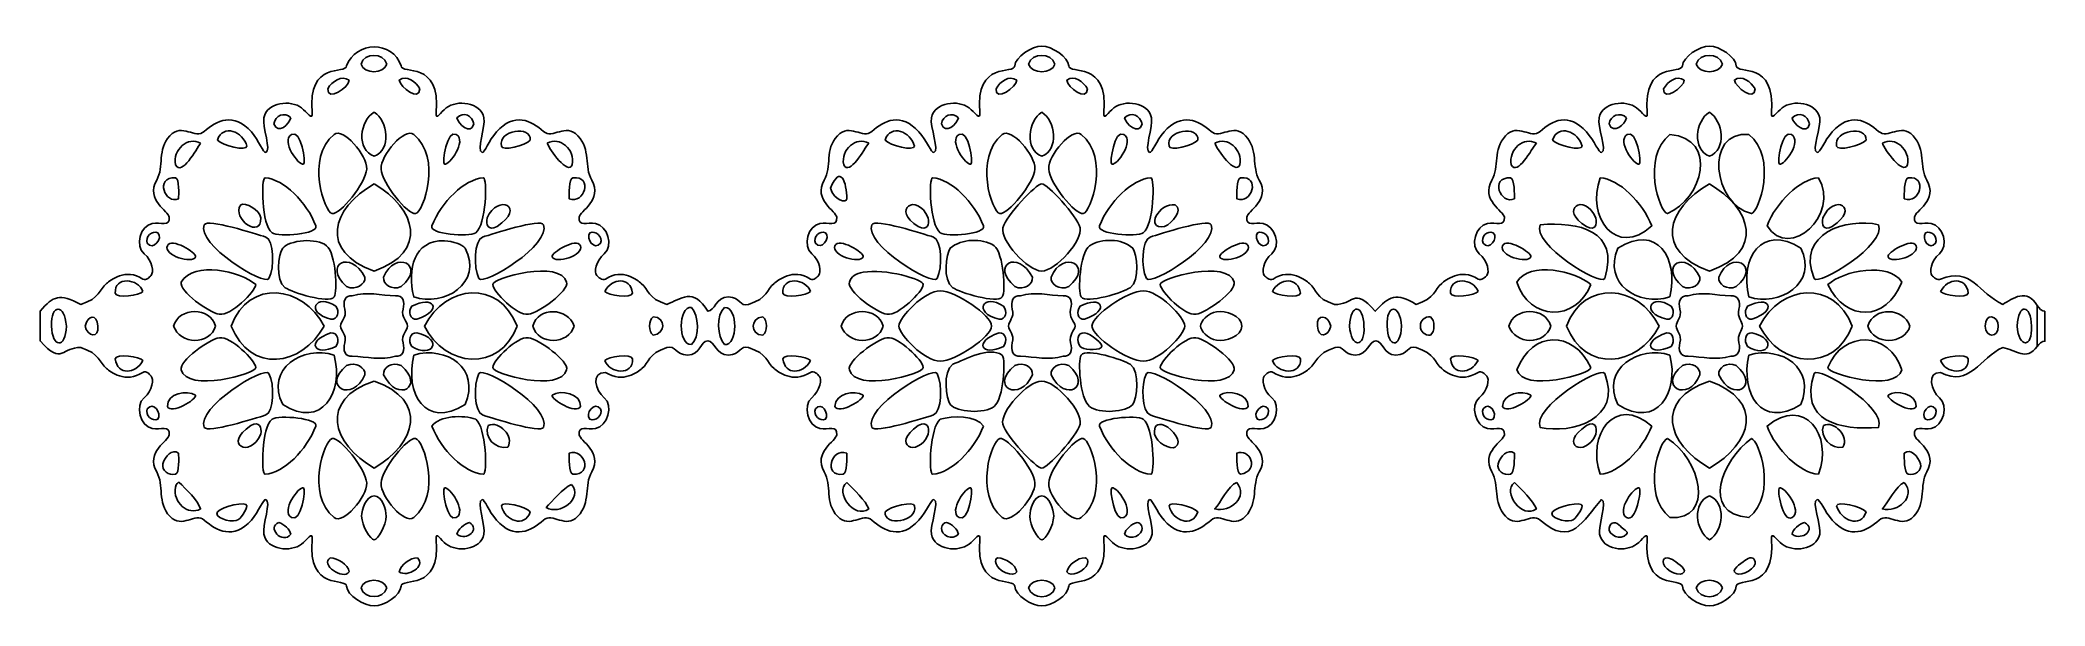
# Model space of a CAD drawing. Header units: centimetres. Extents: x -14.4 to 12.2, y -2 to 5.5.
import ezdxf

# ---------------------------------------------------------------- set-up
doc = ezdxf.new("R2010")
doc.units = ezdxf.units.CM
doc.header["$MEASUREMENT"] = 0
doc.layers.add('Layer 1', color=7, linetype='Continuous')

msp = doc.modelspace()

# ---------------------------------------------------------------- linework, layer by layer
at = {"layer": 'Layer 1', "color": 46}
for points, knots in [([(12.0795, 1.42832), (12.0795, 1.42832), (12.0795, 1.969), (12.0795, 1.969), (12.0795, 1.969), (11.95011, 2.20532), (11.75185, 2.06432), (11.62253, 1.98539), (11.62253, 1.98539), (11.30511, 2.12961), (11.20476, 2.49014), (10.79999, 2.32127), (10.79999, 2.32127), (10.75479, 2.29164), (10.70281, 2.35128), (10.68367, 2.37042), (10.68367, 2.37042), (10.64725, 2.40765), (10.66931, 2.5633), (10.78337, 2.65714), (10.78337, 2.65714), (10.9078, 2.75938), (10.83515, 3.02972), (10.67536, 3.05856), (10.67536, 3.05856), (10.56476, 3.07953), (10.44013, 3.01098), (10.45103, 3.14048), (10.45103, 3.14048), (10.45794, 3.22254), (10.76875, 3.36619), (10.6172, 3.63201), (10.6172, 3.63201), (10.51351, 3.81342), (10.60776, 4.03834), (10.43442, 4.22185), (10.43442, 4.22185), (10.27037, 4.39618), (10.09895, 4.16988), (9.97744, 4.27919), (9.97744, 4.27919), (9.81819, 4.42233), (9.59738, 4.53734), (9.36261, 4.271), (9.36261, 4.271), (9.25892, 4.15487), (9.1991, 3.99253), (9.16321, 4.00066), (9.16321, 4.00066), (9.08504, 4.01796), (9.21851, 4.34643), (9.19644, 4.45942), (9.19644, 4.45942), (9.15496, 4.67124), (8.83592, 4.69981), (8.69793, 4.5905), (8.69793, 4.5905), (8.62614, 4.53413), (8.54711, 4.4125), (8.55668, 4.52496), (8.55668, 4.52496), (8.61943, 5.227), (8.09539, 5.02881), (8.09141, 5.14756), (8.09141, 5.14756), (8.08795, 5.26631), (7.86548, 5.40971), (7.73414, 5.40971), (7.73414, 5.40971), (7.6028, 5.40971), (7.38086, 5.26632), (7.37687, 5.14756), (7.37687, 5.14756), (7.37288, 5.02881), (6.84964, 5.22699), (6.91159, 4.52496), (6.91159, 4.52496), (6.92169, 4.4125), (6.84213, 4.53413), (6.77035, 4.5905), (6.77035, 4.5905), (6.63209, 4.69981), (6.31331, 4.67124), (6.27183, 4.45942), (6.27183, 4.45942), (6.24977, 4.34644), (6.38323, 4.01822), (6.30507, 4.00066), (6.30507, 4.00066), (6.2697, 3.99253), (6.20962, 4.15461), (6.10566, 4.271), (6.10566, 4.271), (5.87063, 4.53734), (5.64982, 4.42233), (5.49083, 4.27919), (5.49083, 4.27919), (5.36932, 4.16961), (5.1979, 4.39618), (5.03386, 4.22185), (5.03386, 4.22185), (4.86104, 4.03835), (4.95529, 3.81342), (4.85107, 3.63201), (4.85107, 3.63201), (4.69926, 3.36619), (5.01086, 3.22253), (5.01724, 3.14048), (5.01724, 3.14048), (5.02841, 3.01098), (4.90351, 3.07953), (4.79291, 3.05856), (4.79291, 3.05856), (4.63286, 3.02973), (4.56074, 2.75938), (4.6849, 2.65714), (4.6849, 2.65714), (4.79949, 2.56329), (4.82076, 2.40764), (4.7846, 2.37042), (4.7846, 2.37042), (4.76546, 2.35128), (4.71375, 2.29138), (4.66828, 2.32127), (4.66828, 2.32127), (4.43697, 2.47253), (4.2369, 2.30377), (4.18639, 2.26392), (4.18639, 2.26392), (4.08323, 2.18213), (4.10842, 2.06718), (3.84574, 1.98539), (3.84574, 1.98539), (3.58622, 2.14499), (3.49007, 2.09741), (3.30568, 1.89527), (3.30568, 1.89527), (3.00577, 2.23185), (3.01656, 1.96969), (2.76563, 1.98539), (2.76563, 1.98539), (2.50294, 2.06718), (2.53697, 2.18213), (2.43329, 2.26392), (2.43329, 2.26392), (2.38277, 2.30376), (2.1827, 2.47253), (1.95139, 2.32127), (1.95139, 2.32127), (1.90619, 2.29164), (1.85395, 2.35128), (1.83507, 2.37042), (1.83507, 2.37042), (1.79865, 2.40765), (1.82098, 2.5633), (1.93477, 2.65714), (1.93477, 2.65714), (2.0592, 2.75938), (1.97797, 3.02972), (1.81845, 3.05856), (1.81845, 3.05856), (1.70785, 3.07953), (1.59153, 3.01098), (1.60243, 3.14048), (1.60243, 3.14048), (1.60934, 3.22254), (1.92015, 3.36619), (1.7686, 3.63201), (1.7686, 3.63201), (1.66491, 3.81342), (1.75916, 4.03834), (1.58581, 4.22185), (1.58581, 4.22185), (1.42203, 4.39618), (1.25035, 4.16988), (1.12884, 4.27919), (1.12884, 4.27919), (0.96985, 4.42233), (0.74073, 4.53734), (0.5057, 4.271), (0.5057, 4.271), (0.40201, 4.15487), (0.35023, 3.99253), (0.31461, 4.00066), (0.31461, 4.00066), (0.23644, 4.01796), (0.36133, 4.34643), (0.33953, 4.45942), (0.33953, 4.45942), (0.29779, 4.67124), (-0.02099, 4.69981), (-0.15898, 4.5905), (-0.15898, 4.5905), (-0.23077, 4.53413), (-0.30149, 4.4125), (-0.29192, 4.52496), (-0.29192, 4.52496), (-0.22917, 5.227), (-0.75321, 5.02881), (-0.7572, 5.14756), (-0.7572, 5.14756), (-0.76065, 5.26631), (-0.98339, 5.40971), (-1.11446, 5.40971), (-1.11446, 5.40971), (-1.24581, 5.40971), (-1.46774, 5.26632), (-1.47173, 5.14756), (-1.47173, 5.14756), (-1.47572, 5.02881), (-1.99923, 5.22699), (-1.93701, 4.52496), (-1.93701, 4.52496), (-1.92691, 4.4125), (-2.00647, 4.53413), (-2.07826, 4.5905), (-2.07826, 4.5905), (-2.21651, 4.69981), (-2.53503, 4.67124), (-2.57677, 4.45942), (-2.57677, 4.45942), (-2.59884, 4.34644), (-2.46537, 4.01822), (-2.54353, 4.00066), (-2.54353, 4.00066), (-2.5789, 3.99253), (-2.63925, 4.15461), (-2.74294, 4.271), (-2.74294, 4.271), (-2.97797, 4.53734), (-3.20709, 4.42233), (-3.36608, 4.27919), (-3.36608, 4.27919), (-3.48759, 4.16961), (-3.65901, 4.39618), (-3.82305, 4.22185), (-3.82305, 4.22185), (-3.99587, 4.03835), (-3.89331, 3.81342), (-3.99753, 3.63201), (-3.99753, 3.63201), (-4.14908, 3.36619), (-3.83801, 3.22253), (-3.83136, 3.14048), (-3.83136, 3.14048), (-3.82019, 3.01098), (-3.94509, 3.07953), (-4.05569, 3.05856), (-4.05569, 3.05856), (-4.21575, 3.02973), (-4.2876, 2.75938), (-4.1637, 2.65714), (-4.1637, 2.65714), (-4.04911, 2.56329), (-4.03589, 2.40764), (-4.07231, 2.37042), (-4.07231, 2.37042), (-4.09119, 2.35128), (-4.13512, 2.29138), (-4.18032, 2.32127), (-4.18032, 2.32127), (-4.41163, 2.47253), (-4.61143, 2.30377), (-4.66222, 2.26392), (-4.66222, 2.26392), (-4.76537, 2.18213), (-4.74018, 2.06718), (-5.00287, 1.98539), (-5.00287, 1.98539), (-5.11932, 1.94921), (-5.10389, 2.08369), (-5.26874, 2.08369), (-5.26874, 2.08369), (-5.44102, 2.08369), (-5.44614, 1.89527), (-5.54292, 1.89527), (-5.54292, 1.89527), (-5.72689, 2.21861), (-5.9029, 2.0557), (-6.08298, 1.98539), (-6.08298, 1.98539), (-6.34566, 2.06718), (-6.31994, 2.18213), (-6.42363, 2.26392), (-6.42363, 2.26392), (-6.47414, 2.30376), (-6.6659, 2.47253), (-6.89721, 2.32127), (-6.89721, 2.32127), (-6.94241, 2.29164), (-6.99439, 2.35128), (-7.01353, 2.37042), (-7.01353, 2.37042), (-7.04969, 2.40765), (-7.02789, 2.5633), (-6.91383, 2.65714), (-6.91383, 2.65714), (-6.7894, 2.75938), (-6.87063, 3.02972), (-7.03015, 3.05856), (-7.03015, 3.05856), (-7.14075, 3.07953), (-7.25707, 3.01098), (-7.24617, 3.14048), (-7.24617, 3.14048), (-7.23926, 3.22254), (-6.92846, 3.36619), (-7.08, 3.63201), (-7.08, 3.63201), (-7.18369, 3.81342), (-7.08944, 4.03834), (-7.26279, 4.22185), (-7.26279, 4.22185), (-7.42657, 4.39618), (-7.59852, 4.16988), (-7.71976, 4.27919), (-7.71976, 4.27919), (-7.87875, 4.42233), (-8.10787, 4.53734), (-8.3429, 4.271), (-8.3429, 4.271), (-8.44659, 4.15487), (-8.49837, 3.99253), (-8.534, 4.00066), (-8.534, 4.00066), (-8.61217, 4.01796), (-8.48701, 4.34643), (-8.50907, 4.45942), (-8.50907, 4.45942), (-8.55055, 4.67124), (-8.86987, 4.69981), (-9.00759, 4.5905), (-9.00759, 4.5905), (-9.07937, 4.53413), (-9.1501, 4.4125), (-9.14053, 4.52496), (-9.14053, 4.52496), (-9.07804, 5.227), (-9.60182, 5.02881), (-9.6058, 5.14756), (-9.6058, 5.14756), (-9.72033, 5.48964), (-10.2076, 5.47492), (-10.32865, 5.14756), (-10.32865, 5.14756), (-10.33264, 5.02881), (-10.8481, 5.22699), (-10.78562, 4.52496), (-10.78562, 4.52496), (-10.77578, 4.4125), (-10.85508, 4.53413), (-10.92686, 4.5905), (-10.92686, 4.5905), (-11.06512, 4.69981), (-11.3839, 4.67124), (-11.42538, 4.45942), (-11.42538, 4.45942), (-11.44744, 4.34644), (-11.32228, 4.01822), (-11.40045, 4.00066), (-11.40045, 4.00066), (-11.43581, 3.99253), (-11.48759, 4.15461), (-11.59155, 4.271), (-11.59155, 4.271), (-11.82631, 4.53734), (-12.05543, 4.42233), (-12.21469, 4.27919), (-12.21469, 4.27919), (-12.33593, 4.16961), (-12.50761, 4.39618), (-12.67166, 4.22185), (-12.67166, 4.22185), (-12.84474, 4.03835), (-12.74218, 3.81342), (-12.84614, 3.63201), (-12.84614, 3.63201), (-12.99795, 3.36619), (-12.68635, 3.22253), (-12.67997, 3.14048), (-12.67997, 3.14048), (-12.6688, 3.01098), (-12.79369, 3.07953), (-12.9043, 3.05856), (-12.9043, 3.05856), (-13.06409, 3.02973), (-13.1362, 2.75938), (-13.01231, 2.65714), (-13.01231, 2.65714), (-12.89772, 2.56329), (-12.88475, 2.40764), (-12.92091, 2.37042), (-12.92091, 2.37042), (-12.94006, 2.35128), (-12.98346, 2.29138), (-13.02892, 2.32127), (-13.02892, 2.32127), (-13.26023, 2.47253), (-13.46004, 2.30377), (-13.51082, 2.26392), (-13.51082, 2.26392), (-13.61398, 2.18213), (-13.58906, 2.06718), (-13.85147, 1.98539), (-13.85147, 1.98539), (-14.1436, 2.13201), (-14.20593, 2.10221), (-14.39153, 1.89527), (-14.39153, 1.89527), (-14.39153, 1.89527), (-14.39153, 1.50205), (-14.39153, 1.50205), (-14.39153, 1.50205), (-14.092, 1.16504), (-14.10148, 1.42834), (-13.85147, 1.41193), (-13.85147, 1.41193), (-13.58879, 1.33014), (-13.61398, 1.2144), (-13.51082, 1.1334), (-13.51082, 1.1334), (-13.46031, 1.09355), (-13.26023, 0.93246), (-13.02892, 1.08425), (-13.02892, 1.08425), (-12.98373, 1.11413), (-12.94006, 1.05423), (-12.92091, 1.03509), (-12.92091, 1.03509), (-12.88449, 0.99787), (-12.89772, 0.84169), (-13.01231, 0.74837), (-13.01231, 0.74837), (-13.1362, 0.64613), (-13.06409, 0.36838), (-12.9043, 0.33876), (-12.9043, 0.33876), (-12.79369, 0.31805), (-12.66853, 0.38608), (-12.67997, 0.25684), (-12.67997, 0.25684), (-12.68635, 0.17505), (-12.99768, 0.03087), (-12.84614, -0.23469), (-12.84614, -0.23469), (-12.74218, -0.41583), (-12.84474, -0.6405), (-12.67166, -0.82453), (-12.67166, -0.82453), (-12.50735, -0.99938), (-12.33619, -0.76463), (-12.21469, -0.87368), (-12.21469, -0.87368), (-12.05543, -1.01786), (-11.82631, -1.1395), (-11.59155, -0.87368), (-11.59155, -0.87368), (-11.48785, -0.75676), (-11.43608, -0.596), (-11.40045, -0.60334), (-11.40045, -0.60334), (-11.32228, -0.6209), (-11.44744, -0.94911), (-11.42538, -1.0621), (-11.42538, -1.0621), (-11.3839, -1.27365), (-11.06512, -1.30249), (-10.92686, -1.19317), (-10.92686, -1.19317), (-10.85508, -1.13629), (-10.77578, -1.01518), (-10.78562, -1.12764), (-10.78562, -1.12764), (-10.84783, -1.82994), (-10.33237, -1.63201), (-10.32865, -1.75024), (-10.32865, -1.75024), (-10.32466, -1.86899), (-10.09441, -2.01239), (-9.96307, -2.01239), (-9.96307, -2.01239), (-9.83173, -2.01239), (-9.60979, -1.869), (-9.6058, -1.75024), (-9.6058, -1.75024), (-9.60182, -1.63201), (-9.07804, -1.82967), (-9.14053, -1.12764), (-9.14053, -1.12764), (-9.1501, -1.01518), (-9.07937, -1.13655), (-9.00759, -1.19317), (-9.00759, -1.19317), (-8.8696, -1.30249), (-8.55055, -1.27366), (-8.50907, -1.0621), (-8.50907, -1.0621), (-8.48701, -0.94885), (-8.61243, -0.6209), (-8.534, -0.60334), (-8.534, -0.60334), (-8.49811, -0.596), (-8.44633, -0.7565), (-8.3429, -0.87368), (-8.3429, -0.87368), (-8.10787, -1.13976), (-7.87875, -1.01786), (-7.71976, -0.87368), (-7.71976, -0.87368), (-7.59825, -0.76463), (-7.4263, -0.99938), (-7.26279, -0.82453), (-7.26279, -0.82453), (-7.08944, -0.6405), (-7.18369, -0.41584), (-7.08, -0.23469), (-7.08, -0.23469), (-6.92819, 0.03113), (-7.23926, 0.17531), (-7.24617, 0.25684), (-7.24617, 0.25684), (-7.25707, 0.38608), (-7.14075, 0.31805), (-7.03015, 0.33876), (-7.03015, 0.33876), (-6.87063, 0.36812), (-6.7894, 0.64613), (-6.91383, 0.74837), (-6.91383, 0.74837), (-7.03039, 0.83918), (-7.09483, 1.08867), (-6.89721, 1.08425), (-6.89721, 1.08425), (-6.6659, 0.93246), (-6.46583, 1.09355), (-6.41532, 1.1334), (-6.41532, 1.1334), (-6.31163, 1.21466), (-6.34566, 1.33041), (-6.08298, 1.41193), (-6.08298, 1.41193), (-5.96759, 1.44863), (-5.9731, 1.31363), (-5.80879, 1.31363), (-5.80879, 1.31363), (-5.63598, 1.31363), (-5.6397, 1.50205), (-5.54292, 1.50205), (-5.54292, 1.50205), (-5.44614, 1.50205), (-5.44102, 1.31363), (-5.26874, 1.31363), (-5.26874, 1.31363), (-5.10389, 1.31363), (-5.11905, 1.44837), (-5.00287, 1.41193), (-5.00287, 1.41193), (-4.74018, 1.33014), (-4.76537, 1.2144), (-4.66222, 1.1334), (-4.66222, 1.1334), (-4.6117, 1.09355), (-4.41163, 0.93246), (-4.18032, 1.08425), (-4.18032, 1.08425), (-4.13512, 1.11413), (-4.08288, 1.05423), (-4.064, 1.03509), (-4.064, 1.03509), (-4.02757, 0.99787), (-4.04938, 0.84169), (-4.1637, 0.74837), (-4.1637, 0.74837), (-4.2876, 0.64613), (-4.21575, 0.36838), (-4.05569, 0.33876), (-4.05569, 0.33876), (-3.94509, 0.31805), (-3.82019, 0.38608), (-3.83136, 0.25684), (-3.83136, 0.25684), (-3.83801, 0.17505), (-4.14908, 0.03087), (-3.99753, -0.23469), (-3.99753, -0.23469), (-3.89331, -0.41583), (-3.99587, -0.6405), (-3.82305, -0.82453), (-3.82305, -0.82453), (-3.65874, -0.99938), (-3.48732, -0.76463), (-3.36608, -0.87368), (-3.36608, -0.87368), (-3.20709, -1.01786), (-2.97797, -1.1395), (-2.74294, -0.87368), (-2.74294, -0.87368), (-2.63925, -0.75676), (-2.5789, -0.596), (-2.54353, -0.60334), (-2.54353, -0.60334), (-2.46537, -0.6209), (-2.59884, -0.94911), (-2.57677, -1.0621), (-2.57677, -1.0621), (-2.53503, -1.27365), (-2.21651, -1.30249), (-2.07826, -1.19317), (-2.07826, -1.19317), (-2.00647, -1.13629), (-1.92691, -1.01518), (-1.93701, -1.12764), (-1.93701, -1.12764), (-1.99923, -1.82994), (-1.47572, -1.63201), (-1.47173, -1.75024), (-1.47173, -1.75024), (-1.46774, -1.86899), (-1.24607, -2.01239), (-1.11446, -2.01239), (-1.11446, -2.01239), (-0.98312, -2.01239), (-0.76119, -1.869), (-0.7572, -1.75024), (-0.7572, -1.75024), (-0.75321, -1.63201), (-0.22917, -1.82967), (-0.29192, -1.12764), (-0.29192, -1.12764), (-0.30149, -1.01518), (-0.22246, -1.13655), (-0.15067, -1.19317), (-0.15067, -1.19317), (-0.01295, -1.30249), (0.3061, -1.27366), (0.34784, -1.0621), (0.34784, -1.0621), (0.36991, -0.94885), (0.23644, -0.6209), (0.31461, -0.60334), (0.31461, -0.60334), (0.3505, -0.596), (0.40201, -0.7565), (0.5057, -0.87368), (0.5057, -0.87368), (0.74073, -1.13976), (0.96985, -1.01786), (1.12884, -0.87368), (1.12884, -0.87368), (1.25035, -0.76463), (1.42203, -0.99938), (1.58581, -0.82453), (1.58581, -0.82453), (1.75889, -0.6405), (1.66491, -0.41584), (1.7686, -0.23469), (1.7686, -0.23469), (1.92015, 0.03113), (1.60934, 0.17531), (1.60243, 0.25684), (1.60243, 0.25684), (1.59153, 0.38608), (1.71616, 0.31805), (1.82676, 0.33876), (1.82676, 0.33876), (1.98629, 0.36812), (2.0592, 0.64613), (1.93477, 0.74837), (1.93477, 0.74837), (1.82071, 0.84143), (1.79865, 0.99787), (1.83507, 1.03509), (1.83507, 1.03509), (1.85395, 1.05423), (1.90619, 1.11439), (1.95139, 1.08425), (1.95139, 1.08425), (2.1827, 0.93246), (2.38277, 1.09355), (2.43329, 1.1334), (2.43329, 1.1334), (2.53697, 1.21466), (2.51125, 1.33041), (2.77393, 1.41193), (2.77393, 1.41193), (2.88932, 1.44863), (2.8755, 1.31363), (3.03981, 1.31363), (3.03981, 1.31363), (3.21263, 1.31363), (3.21721, 1.50205), (3.31399, 1.50205), (3.31399, 1.50205), (3.41077, 1.50205), (3.40731, 1.31363), (3.57986, 1.31363), (3.57986, 1.31363), (3.74444, 1.31363), (3.72955, 1.44837), (3.84574, 1.41193), (3.84574, 1.41193), (4.10842, 1.33014), (4.08323, 1.2144), (4.18639, 1.1334), (4.18639, 1.1334), (4.2369, 1.09355), (4.43697, 0.93246), (4.66828, 1.08425), (4.66828, 1.08425), (4.71348, 1.11413), (4.76546, 1.05423), (4.7846, 1.03509), (4.7846, 1.03509), (4.82076, 0.99787), (4.79949, 0.84169), (4.6849, 0.74837), (4.6849, 0.74837), (4.56074, 0.64613), (4.63286, 0.36838), (4.79291, 0.33876), (4.79291, 0.33876), (4.90351, 0.31805), (5.02867, 0.38608), (5.01724, 0.25684), (5.01724, 0.25684), (5.01086, 0.17505), (4.69926, 0.03087), (4.85107, -0.23469), (4.85107, -0.23469), (4.95529, -0.41583), (4.86104, -0.6405), (5.03386, -0.82453), (5.03386, -0.82453), (5.19817, -0.99938), (5.36959, -0.76463), (5.49083, -0.87368), (5.49083, -0.87368), (5.91191, -1.24509), (6.05514, -0.88001), (6.30507, -0.60334), (6.30507, -0.60334), (6.38323, -0.6209), (6.25807, -0.94911), (6.28014, -1.0621), (6.28014, -1.0621), (6.32162, -1.27365), (6.63209, -1.30249), (6.77035, -1.19317), (6.77035, -1.19317), (6.84213, -1.13629), (6.92169, -1.01518), (6.91159, -1.12764), (6.91159, -1.12764), (6.84964, -1.82994), (7.37288, -1.63201), (7.37687, -1.75024), (7.37687, -1.75024), (7.38086, -1.86899), (7.60253, -2.01239), (7.73414, -2.01239), (7.73414, -2.01239), (7.86574, -2.01239), (8.08742, -1.869), (8.09141, -1.75024), (8.09141, -1.75024), (8.09539, -1.63201), (8.61943, -1.82967), (8.55668, -1.12764), (8.55668, -1.12764), (8.54711, -1.01518), (8.62641, -1.13655), (8.69793, -1.19317), (8.69793, -1.19317), (8.83592, -1.30249), (9.15496, -1.27366), (9.19644, -1.0621), (9.19644, -1.0621), (9.21851, -0.94885), (9.08477, -0.6209), (9.16321, -0.60334), (9.16321, -0.60334), (9.1991, -0.596), (9.25892, -0.7565), (9.36261, -0.87368), (9.36261, -0.87368), (9.59764, -1.13976), (9.82676, -1.01786), (9.98575, -0.87368), (9.98575, -0.87368), (10.10726, -0.76463), (10.27868, -0.99938), (10.44272, -0.82453), (10.44272, -0.82453), (10.61607, -0.6405), (10.51351, -0.41584), (10.6172, -0.23469), (10.6172, -0.23469), (10.76875, 0.03113), (10.45794, 0.17531), (10.45103, 0.25684), (10.45103, 0.25684), (10.44013, 0.38608), (10.56476, 0.31805), (10.67536, 0.33876), (10.67536, 0.33876), (10.83489, 0.36812), (10.90754, 0.64613), (10.78337, 0.74837), (10.78337, 0.74837), (10.67045, 0.8331), (10.61266, 1.08868), (10.79999, 1.08425), (10.79999, 1.08425), (11.18616, 0.87582), (11.32126, 1.28671), (11.62253, 1.41193), (11.62253, 1.41193), (11.79717, 1.38624), (11.9305, 1.22427), (12.0795, 1.42832)], [0, 0, 0, 0, 0.00485437, 0.00485437, 0.00485437, 0.00485437, 0.00970874, 0.00970874, 0.00970874, 0.00970874, 0.01456311, 0.01456311, 0.01456311, 0.01456311, 0.01941748, 0.01941748, 0.01941748, 0.01941748, 0.02427184, 0.02427184, 0.02427184, 0.02427184, 0.02912621, 0.02912621, 0.02912621, 0.02912621, 0.03398058, 0.03398058, 0.03398058, 0.03398058, 0.03883495, 0.03883495, 0.03883495, 0.03883495, 0.04368932, 0.04368932, 0.04368932, 0.04368932, 0.04854369, 0.04854369, 0.04854369, 0.04854369, 0.05339806, 0.05339806, 0.05339806, 0.05339806, 0.05825243, 0.05825243, 0.05825243, 0.05825243, 0.0631068, 0.0631068, 0.0631068, 0.0631068, 0.06796117, 0.06796117, 0.06796117, 0.06796117, 0.07281553, 0.07281553, 0.07281553, 0.07281553, 0.0776699, 0.0776699, 0.0776699, 0.0776699, 0.08252427, 0.08252427, 0.08252427, 0.08252427, 0.08737864, 0.08737864, 0.08737864, 0.08737864, 0.09223301, 0.09223301, 0.09223301, 0.09223301, 0.09708738, 0.09708738, 0.09708738, 0.09708738, 0.10194175, 0.10194175, 0.10194175, 0.10194175, 0.10679612, 0.10679612, 0.10679612, 0.10679612, 0.11165049, 0.11165049, 0.11165049, 0.11165049, 0.11650485, 0.11650485, 0.11650485, 0.11650485, 0.12135922, 0.12135922, 0.12135922, 0.12135922, 0.12621359, 0.12621359, 0.12621359, 0.12621359, 0.13106796, 0.13106796, 0.13106796, 0.13106796, 0.13592233, 0.13592233, 0.13592233, 0.13592233, 0.1407767, 0.1407767, 0.1407767, 0.1407767, 0.14563107, 0.14563107, 0.14563107, 0.14563107, 0.15048544, 0.15048544, 0.15048544, 0.15048544, 0.15533981, 0.15533981, 0.15533981, 0.15533981, 0.16019417, 0.16019417, 0.16019417, 0.16019417, 0.16504854, 0.16504854, 0.16504854, 0.16504854, 0.16990291, 0.16990291, 0.16990291, 0.16990291, 0.17475728, 0.17475728, 0.17475728, 0.17475728, 0.17961165, 0.17961165, 0.17961165, 0.17961165, 0.18446602, 0.18446602, 0.18446602, 0.18446602, 0.18932039, 0.18932039, 0.18932039, 0.18932039, 0.19417476, 0.19417476, 0.19417476, 0.19417476, 0.19902913, 0.19902913, 0.19902913, 0.19902913, 0.2038835, 0.2038835, 0.2038835, 0.2038835, 0.20873786, 0.20873786, 0.20873786, 0.20873786, 0.21359223, 0.21359223, 0.21359223, 0.21359223, 0.2184466, 0.2184466, 0.2184466, 0.2184466, 0.22330097, 0.22330097, 0.22330097, 0.22330097, 0.22815534, 0.22815534, 0.22815534, 0.22815534, 0.23300971, 0.23300971, 0.23300971, 0.23300971, 0.23786408, 0.23786408, 0.23786408, 0.23786408, 0.24271845, 0.24271845, 0.24271845, 0.24271845, 0.24757282, 0.24757282, 0.24757282, 0.24757282, 0.25242718, 0.25242718, 0.25242718, 0.25242718, 0.25728155, 0.25728155, 0.25728155, 0.25728155, 0.26213592, 0.26213592, 0.26213592, 0.26213592, 0.26699029, 0.26699029, 0.26699029, 0.26699029, 0.27184466, 0.27184466, 0.27184466, 0.27184466, 0.27669903, 0.27669903, 0.27669903, 0.27669903, 0.2815534, 0.2815534, 0.2815534, 0.2815534, 0.28640777, 0.28640777, 0.28640777, 0.28640777, 0.29126214, 0.29126214, 0.29126214, 0.29126214, 0.2961165, 0.2961165, 0.2961165, 0.2961165, 0.30097087, 0.30097087, 0.30097087, 0.30097087, 0.30582524, 0.30582524, 0.30582524, 0.30582524, 0.31067961, 0.31067961, 0.31067961, 0.31067961, 0.31553398, 0.31553398, 0.31553398, 0.31553398, 0.32038835, 0.32038835, 0.32038835, 0.32038835, 0.32524272, 0.32524272, 0.32524272, 0.32524272, 0.33009709, 0.33009709, 0.33009709, 0.33009709, 0.33495146, 0.33495146, 0.33495146, 0.33495146, 0.33980583, 0.33980583, 0.33980583, 0.33980583, 0.34466019, 0.34466019, 0.34466019, 0.34466019, 0.34951456, 0.34951456, 0.34951456, 0.34951456, 0.35436893, 0.35436893, 0.35436893, 0.35436893, 0.3592233, 0.3592233, 0.3592233, 0.3592233, 0.36407767, 0.36407767, 0.36407767, 0.36407767, 0.36893204, 0.36893204, 0.36893204, 0.36893204, 0.37378641, 0.37378641, 0.37378641, 0.37378641, 0.37864078, 0.37864078, 0.37864078, 0.37864078, 0.38349515, 0.38349515, 0.38349515, 0.38349515, 0.38834951, 0.38834951, 0.38834951, 0.38834951, 0.39320388, 0.39320388, 0.39320388, 0.39320388, 0.39805825, 0.39805825, 0.39805825, 0.39805825, 0.40291262, 0.40291262, 0.40291262, 0.40291262, 0.40776699, 0.40776699, 0.40776699, 0.40776699, 0.41262136, 0.41262136, 0.41262136, 0.41262136, 0.41747573, 0.41747573, 0.41747573, 0.41747573, 0.4223301, 0.4223301, 0.4223301, 0.4223301, 0.42718447, 0.42718447, 0.42718447, 0.42718447, 0.43203883, 0.43203883, 0.43203883, 0.43203883, 0.4368932, 0.4368932, 0.4368932, 0.4368932, 0.44174757, 0.44174757, 0.44174757, 0.44174757, 0.44660194, 0.44660194, 0.44660194, 0.44660194, 0.45145631, 0.45145631, 0.45145631, 0.45145631, 0.45631068, 0.45631068, 0.45631068, 0.45631068, 0.46116505, 0.46116505, 0.46116505, 0.46116505, 0.46601942, 0.46601942, 0.46601942, 0.46601942, 0.47087379, 0.47087379, 0.47087379, 0.47087379, 0.47572816, 0.47572816, 0.47572816, 0.47572816, 0.48058252, 0.48058252, 0.48058252, 0.48058252, 0.48543689, 0.48543689, 0.48543689, 0.48543689, 0.49029126, 0.49029126, 0.49029126, 0.49029126, 0.49514563, 0.49514563, 0.49514563, 0.49514563, 0.5, 0.5, 0.5, 0.5, 0.50485437, 0.50485437, 0.50485437, 0.50485437, 0.50970874, 0.50970874, 0.50970874, 0.50970874, 0.51456311, 0.51456311, 0.51456311, 0.51456311, 0.51941748, 0.51941748, 0.51941748, 0.51941748, 0.52427184, 0.52427184, 0.52427184, 0.52427184, 0.52912621, 0.52912621, 0.52912621, 0.52912621, 0.53398058, 0.53398058, 0.53398058, 0.53398058, 0.53883495, 0.53883495, 0.53883495, 0.53883495, 0.54368932, 0.54368932, 0.54368932, 0.54368932, 0.54854369, 0.54854369, 0.54854369, 0.54854369, 0.55339806, 0.55339806, 0.55339806, 0.55339806, 0.55825243, 0.55825243, 0.55825243, 0.55825243, 0.5631068, 0.5631068, 0.5631068, 0.5631068, 0.56796117, 0.56796117, 0.56796117, 0.56796117, 0.57281553, 0.57281553, 0.57281553, 0.57281553, 0.5776699, 0.5776699, 0.5776699, 0.5776699, 0.58252427, 0.58252427, 0.58252427, 0.58252427, 0.58737864, 0.58737864, 0.58737864, 0.58737864, 0.59223301, 0.59223301, 0.59223301, 0.59223301, 0.59708738, 0.59708738, 0.59708738, 0.59708738, 0.60194175, 0.60194175, 0.60194175, 0.60194175, 0.60679612, 0.60679612, 0.60679612, 0.60679612, 0.61165049, 0.61165049, 0.61165049, 0.61165049, 0.61650485, 0.61650485, 0.61650485, 0.61650485, 0.62135922, 0.62135922, 0.62135922, 0.62135922, 0.62621359, 0.62621359, 0.62621359, 0.62621359, 0.63106796, 0.63106796, 0.63106796, 0.63106796, 0.63592233, 0.63592233, 0.63592233, 0.63592233, 0.6407767, 0.6407767, 0.6407767, 0.6407767, 0.64563107, 0.64563107, 0.64563107, 0.64563107, 0.65048544, 0.65048544, 0.65048544, 0.65048544, 0.65533981, 0.65533981, 0.65533981, 0.65533981, 0.66019417, 0.66019417, 0.66019417, 0.66019417, 0.66504854, 0.66504854, 0.66504854, 0.66504854, 0.66990291, 0.66990291, 0.66990291, 0.66990291, 0.67475728, 0.67475728, 0.67475728, 0.67475728, 0.67961165, 0.67961165, 0.67961165, 0.67961165, 0.68446602, 0.68446602, 0.68446602, 0.68446602, 0.68932039, 0.68932039, 0.68932039, 0.68932039, 0.69417476, 0.69417476, 0.69417476, 0.69417476, 0.69902913, 0.69902913, 0.69902913, 0.69902913, 0.7038835, 0.7038835, 0.7038835, 0.7038835, 0.70873786, 0.70873786, 0.70873786, 0.70873786, 0.71359223, 0.71359223, 0.71359223, 0.71359223, 0.7184466, 0.7184466, 0.7184466, 0.7184466, 0.72330097, 0.72330097, 0.72330097, 0.72330097, 0.72815534, 0.72815534, 0.72815534, 0.72815534, 0.73300971, 0.73300971, 0.73300971, 0.73300971, 0.73786408, 0.73786408, 0.73786408, 0.73786408, 0.74271845, 0.74271845, 0.74271845, 0.74271845, 0.74757282, 0.74757282, 0.74757282, 0.74757282, 0.75242718, 0.75242718, 0.75242718, 0.75242718, 0.75728155, 0.75728155, 0.75728155, 0.75728155, 0.76213592, 0.76213592, 0.76213592, 0.76213592, 0.76699029, 0.76699029, 0.76699029, 0.76699029, 0.77184466, 0.77184466, 0.77184466, 0.77184466, 0.77669903, 0.77669903, 0.77669903, 0.77669903, 0.7815534, 0.7815534, 0.7815534, 0.7815534, 0.78640777, 0.78640777, 0.78640777, 0.78640777, 0.79126214, 0.79126214, 0.79126214, 0.79126214, 0.7961165, 0.7961165, 0.7961165, 0.7961165, 0.80097087, 0.80097087, 0.80097087, 0.80097087, 0.80582524, 0.80582524, 0.80582524, 0.80582524, 0.81067961, 0.81067961, 0.81067961, 0.81067961, 0.81553398, 0.81553398, 0.81553398, 0.81553398, 0.82038835, 0.82038835, 0.82038835, 0.82038835, 0.82524272, 0.82524272, 0.82524272, 0.82524272, 0.83009709, 0.83009709, 0.83009709, 0.83009709, 0.83495146, 0.83495146, 0.83495146, 0.83495146, 0.83980583, 0.83980583, 0.83980583, 0.83980583, 0.84466019, 0.84466019, 0.84466019, 0.84466019, 0.84951456, 0.84951456, 0.84951456, 0.84951456, 0.85436893, 0.85436893, 0.85436893, 0.85436893, 0.8592233, 0.8592233, 0.8592233, 0.8592233, 0.86407767, 0.86407767, 0.86407767, 0.86407767, 0.86893204, 0.86893204, 0.86893204, 0.86893204, 0.87378641, 0.87378641, 0.87378641, 0.87378641, 0.87864078, 0.87864078, 0.87864078, 0.87864078, 0.88349515, 0.88349515, 0.88349515, 0.88349515, 0.88834951, 0.88834951, 0.88834951, 0.88834951, 0.89320388, 0.89320388, 0.89320388, 0.89320388, 0.89805825, 0.89805825, 0.89805825, 0.89805825, 0.90291262, 0.90291262, 0.90291262, 0.90291262, 0.90776699, 0.90776699, 0.90776699, 0.90776699, 0.91262136, 0.91262136, 0.91262136, 0.91262136, 0.91747573, 0.91747573, 0.91747573, 0.91747573, 0.9223301, 0.9223301, 0.9223301, 0.9223301, 0.92718447, 0.92718447, 0.92718447, 0.92718447, 0.93203883, 0.93203883, 0.93203883, 0.93203883, 0.9368932, 0.9368932, 0.9368932, 0.9368932, 0.94174757, 0.94174757, 0.94174757, 0.94174757, 0.94660194, 0.94660194, 0.94660194, 0.94660194, 0.95145631, 0.95145631, 0.95145631, 0.95145631, 0.95631068, 0.95631068, 0.95631068, 0.95631068, 0.96116505, 0.96116505, 0.96116505, 0.96116505, 0.96601942, 0.96601942, 0.96601942, 0.96601942, 0.97087379, 0.97087379, 0.97087379, 0.97087379, 0.97572816, 0.97572816, 0.97572816, 0.97572816, 0.98058252, 0.98058252, 0.98058252, 0.98058252, 0.98543689, 0.98543689, 0.98543689, 0.98543689, 0.99029126, 0.99029126, 0.99029126, 0.99029126, 1, 1, 1, 1]), ([(-9.7969, 5.17214), (-9.83596, 5.03374), (-10.09602, 5.0384), (-10.13755, 5.17214), (-10.13755, 5.17214), (-10.09424, 5.32501), (-9.83958, 5.32505), (-9.7969, 5.17214)], [0, 0, 0, 0, 0.33333333, 0.33333333, 0.33333333, 0.33333333, 1, 1, 1, 1]), ([(-0.93999, 5.17214), (-0.98219, 5.03578), (-1.24675, 5.03597), (-1.28894, 5.17214), (-1.28894, 5.17214), (-1.24509, 5.32702), (-0.98545, 5.32345), (-0.93999, 5.17214)], [0, 0, 0, 0, 0.33333333, 0.33333333, 0.33333333, 0.33333333, 1, 1, 1, 1]), ([(7.90862, 5.17214), (7.86641, 5.03578), (7.60186, 5.03597), (7.55966, 5.17214), (7.55966, 5.17214), (7.60351, 5.32702), (7.86315, 5.32345), (7.90862, 5.17214)], [0, 0, 0, 0, 0.33333333, 0.33333333, 0.33333333, 0.33333333, 1, 1, 1, 1]), ([(-10.29541, 4.95914), (-10.29393, 4.86368), (-10.58661, 4.6656), (-10.5779, 4.84445), (-10.5779, 4.84445), (-10.52222, 4.94504), (-10.39761, 5.02576), (-10.29541, 4.95914)], [0, 0, 0, 0, 0.33333333, 0.33333333, 0.33333333, 0.33333333, 1, 1, 1, 1]), ([(-9.35655, 4.84445), (-9.36214, 4.66478), (-9.62167, 4.86225), (-9.63073, 4.95914), (-9.63073, 4.95914), (-9.53288, 5.03567), (-9.41198, 4.93234), (-9.35655, 4.84445)], [0, 0, 0, 0, 0.33333333, 0.33333333, 0.33333333, 0.33333333, 1, 1, 1, 1]), ([(-1.44681, 4.95914), (-1.44529, 4.86667), (-1.73307, 4.66597), (-1.72099, 4.84445), (-1.72099, 4.84445), (-1.66779, 4.94017), (-1.54461, 5.02759), (-1.44681, 4.95914)], [0, 0, 0, 0, 0.33333333, 0.33333333, 0.33333333, 0.33333333, 1, 1, 1, 1]), ([(-0.50794, 4.84445), (-0.51352, 4.66487), (-0.77342, 4.8621), (-0.78212, 4.95914), (-0.78212, 4.95914), (-0.68427, 5.03568), (-0.56338, 4.93234), (-0.50794, 4.84445)], [0, 0, 0, 0, 0.33333333, 0.33333333, 0.33333333, 0.33333333, 1, 1, 1, 1]), ([(7.4018, 4.95914), (7.40331, 4.86667), (7.11553, 4.66597), (7.12761, 4.84445), (7.12761, 4.84445), (7.18081, 4.94017), (7.30399, 5.02759), (7.4018, 4.95914)], [0, 0, 0, 0, 0.33333333, 0.33333333, 0.33333333, 0.33333333, 1, 1, 1, 1]), ([(8.34066, 4.84445), (8.34029, 4.66484), (8.0774, 4.86767), (8.06648, 4.95914), (8.06648, 4.95914), (8.1643, 5.03566), (8.2853, 4.93238), (8.34066, 4.84445)], [0, 0, 0, 0, 0.33333333, 0.33333333, 0.33333333, 0.33333333, 1, 1, 1, 1]), ([(-11.06811, 4.45942), (-11.08611, 4.3776), (-11.24002, 4.22923), (-11.29244, 4.3775), (-11.29244, 4.3775), (-11.27692, 4.49353), (-11.15185, 4.54066), (-11.06811, 4.45942)], [0, 0, 0, 0, 0.33333333, 0.33333333, 0.33333333, 0.33333333, 1, 1, 1, 1]), ([(-9.96307, 4.53315), (-9.77951, 4.42192), (-9.73166, 4.03256), (-9.96307, 3.95151), (-9.96307, 3.95151), (-10.20237, 4.03397), (-10.15647, 4.42086), (-9.96307, 4.53315)], [0, 0, 0, 0, 0.33333333, 0.33333333, 0.33333333, 0.33333333, 1, 1, 1, 1]), ([(-8.64201, 4.3775), (-8.68103, 4.22046), (-8.85464, 4.38447), (-8.86634, 4.45942), (-8.86634, 4.45942), (-8.77652, 4.5495), (-8.66168, 4.49), (-8.64201, 4.3775)], [0, 0, 0, 0, 0.33333333, 0.33333333, 0.33333333, 0.33333333, 1, 1, 1, 1]), ([(-2.2195, 4.45942), (-2.23749, 4.37743), (-2.39116, 4.22944), (-2.44383, 4.3775), (-2.44383, 4.3775), (-2.42829, 4.49345), (-2.30318, 4.54079), (-2.2195, 4.45942)], [0, 0, 0, 0, 0.33333333, 0.33333333, 0.33333333, 0.33333333, 1, 1, 1, 1]), ([(-1.11446, 4.53315), (-0.93104, 4.42175), (-0.88305, 4.03271), (-1.11446, 3.95151), (-1.11446, 3.95151), (-1.34413, 4.03277), (-1.30011, 4.42272), (-1.11446, 4.53315)], [0, 0, 0, 0, 0.33333333, 0.33333333, 0.33333333, 0.33333333, 1, 1, 1, 1]), ([(0.2149, 4.3775), (0.17253, 4.22069), (-0.00479, 4.38083), (-0.01774, 4.45942), (-0.01774, 4.45942), (0.07247, 4.55036), (0.18972, 4.48753), (0.2149, 4.3775)], [0, 0, 0, 0, 0.33333333, 0.33333333, 0.33333333, 0.33333333, 1, 1, 1, 1]), ([(6.63741, 4.45942), (6.61935, 4.37403), (6.4598, 4.22953), (6.40477, 4.3775), (6.40477, 4.3775), (6.42082, 4.4972), (6.55143, 4.53984), (6.63741, 4.45942)], [0, 0, 0, 0, 0.33333333, 0.33333333, 0.33333333, 0.33333333, 1, 1, 1, 1]), ([(7.73414, 4.53315), (7.91757, 4.42175), (7.96555, 4.03271), (7.73414, 3.95151), (7.73414, 3.95151), (7.50468, 4.03284), (7.54828, 4.42292), (7.73414, 4.53315)], [0, 0, 0, 0, 0.33333333, 0.33333333, 0.33333333, 0.33333333, 1, 1, 1, 1]), ([(9.0635, 4.3775), (9.02136, 4.2207), (8.84313, 4.38088), (8.83087, 4.45942), (8.83087, 4.45942), (8.92108, 4.55036), (9.03833, 4.48753), (9.0635, 4.3775)], [0, 0, 0, 0, 0.33333333, 0.33333333, 0.33333333, 0.33333333, 1, 1, 1, 1]), ([(-11.6497, 4.08258), (-11.6497, 4.01862), (-11.97799, 4.08271), (-12.04021, 4.1645), (-12.04021, 4.1645), (-11.96922, 4.38137), (-11.6988, 4.27876), (-11.6497, 4.08258)], [0, 0, 0, 0, 0.33333333, 0.33333333, 0.33333333, 0.33333333, 1, 1, 1, 1]), ([(-11.0598, 4.23823), (-10.93537, 4.31321), (-10.86365, 3.85785), (-10.90194, 3.84501), (-10.90194, 3.84501), (-10.96415, 3.82456), (-11.2039, 4.1512), (-11.0598, 4.23823)], [0, 0, 0, 0, 0.33333333, 0.33333333, 0.33333333, 0.33333333, 1, 1, 1, 1]), ([(-10.49482, 4.23823), (-10.37783, 4.33497), (-10.05214, 3.96533), (-10.06277, 3.77947), (-10.06277, 3.77947), (-10.07288, 3.59466), (-10.41738, 3.16945), (-10.51974, 3.18963), (-10.51974, 3.18963), (-10.6221, 3.20956), (-10.87502, 3.9247), (-10.49482, 4.23823)], [0, 0, 0, 0, 0.25, 0.25, 0.25, 0.25, 0.5, 0.5, 0.5, 0.5, 1, 1, 1, 1]), ([(-9.43963, 4.23823), (-9.05943, 3.9247), (-9.31234, 3.20982), (-9.41471, 3.18963), (-9.41471, 3.18963), (-9.51707, 3.16971), (-9.86184, 3.59492), (-9.87168, 3.77947), (-9.87168, 3.77947), (-9.88151, 3.9656), (-9.55715, 4.33497), (-9.43963, 4.23823)], [0, 0, 0, 0, 0.25, 0.25, 0.25, 0.25, 0.5, 0.5, 0.5, 0.5, 1, 1, 1, 1]), ([(-8.87465, 4.23823), (-8.73081, 4.1512), (-8.96977, 3.82482), (-9.03251, 3.84501), (-9.03251, 3.84501), (-9.07027, 3.85786), (-8.99908, 4.31321), (-8.87465, 4.23823)], [0, 0, 0, 0, 0.33333333, 0.33333333, 0.33333333, 0.33333333, 1, 1, 1, 1]), ([(-7.89424, 4.1645), (-7.95646, 4.08271), (-8.27644, 4.01862), (-8.27644, 4.08258), (-8.27644, 4.08258), (-8.326, 4.30222), (-7.87414, 4.35812), (-7.89424, 4.1645)], [0, 0, 0, 0, 0.33333333, 0.33333333, 0.33333333, 0.33333333, 1, 1, 1, 1]), ([(-2.8011, 4.08258), (-2.8011, 4.01862), (-3.12939, 4.08271), (-3.1916, 4.1645), (-3.1916, 4.1645), (-3.12061, 4.38137), (-2.8502, 4.27876), (-2.8011, 4.08258)], [0, 0, 0, 0, 0.33333333, 0.33333333, 0.33333333, 0.33333333, 1, 1, 1, 1]), ([(-2.21119, 4.23823), (-2.0865, 4.31321), (-2.01505, 3.85785), (-2.05333, 3.84501), (-2.05333, 3.84501), (-2.11554, 3.82456), (-2.35503, 4.1512), (-2.21119, 4.23823)], [0, 0, 0, 0, 0.33333333, 0.33333333, 0.33333333, 0.33333333, 1, 1, 1, 1]), ([(-1.6379, 4.23823), (-1.52092, 4.33497), (-1.19549, 3.96533), (-1.20586, 3.77947), (-1.20586, 3.77947), (-1.2157, 3.59466), (-1.56878, 3.16945), (-1.67114, 3.18963), (-1.67114, 3.18963), (-1.7735, 3.20956), (-2.0181, 3.9247), (-1.6379, 4.23823)], [0, 0, 0, 0, 0.25, 0.25, 0.25, 0.25, 0.5, 0.5, 0.5, 0.5, 1, 1, 1, 1]), ([(-0.59103, 4.23823), (-0.21083, 3.9247), (-0.46374, 3.20982), (-0.5661, 3.18963), (-0.5661, 3.18963), (-0.66846, 3.16971), (-1.01297, 3.59492), (-1.02307, 3.77947), (-1.02307, 3.77947), (-1.03291, 3.9656), (-0.70854, 4.33497), (-0.59103, 4.23823)], [0, 0, 0, 0, 0.25, 0.25, 0.25, 0.25, 0.5, 0.5, 0.5, 0.5, 1, 1, 1, 1]), ([(-0.02605, 4.23823), (0.11779, 4.1512), (-0.12116, 3.82482), (-0.18391, 3.84501), (-0.18391, 3.84501), (-0.22193, 3.85786), (-0.15074, 4.31321), (-0.02605, 4.23823)], [0, 0, 0, 0, 0.33333333, 0.33333333, 0.33333333, 0.33333333, 1, 1, 1, 1]), ([(0.95436, 4.1645), (0.89215, 4.08271), (0.57217, 4.01862), (0.57217, 4.08258), (0.57217, 4.08258), (0.52278, 4.30202), (0.9739, 4.35831), (0.95436, 4.1645)], [0, 0, 0, 0, 0.33333333, 0.33333333, 0.33333333, 0.33333333, 1, 1, 1, 1]), ([(6.0475, 4.08258), (6.0475, 4.01862), (5.71948, 4.08271), (5.657, 4.1645), (5.657, 4.1645), (5.72793, 4.38137), (5.9984, 4.27878), (6.0475, 4.08258)], [0, 0, 0, 0, 0.33333333, 0.33333333, 0.33333333, 0.33333333, 1, 1, 1, 1]), ([(6.64572, 4.23823), (6.77015, 4.31321), (6.84187, 3.85785), (6.80358, 3.84501), (6.80358, 3.84501), (6.74136, 3.82456), (6.50188, 4.1512), (6.64572, 4.23823)], [0, 0, 0, 0, 0.33333333, 0.33333333, 0.33333333, 0.33333333, 1, 1, 1, 1]), ([(8.25757, 4.23823), (8.63778, 3.9247), (8.39317, 3.20982), (8.29081, 3.18963), (8.29081, 3.18963), (7.78599, 3.31328), (7.66258, 4.28596), (8.25757, 4.23823)], [0, 0, 0, 0, 0.33333333, 0.33333333, 0.33333333, 0.33333333, 1, 1, 1, 1]), ([(8.82256, 4.23823), (8.96666, 4.1512), (8.72744, 3.82482), (8.66469, 3.84501), (8.66469, 3.84501), (8.62667, 3.85786), (8.69813, 4.31321), (8.82256, 4.23823)], [0, 0, 0, 0, 0.33333333, 0.33333333, 0.33333333, 0.33333333, 1, 1, 1, 1]), ([(9.81127, 4.1645), (9.74906, 4.08271), (9.42077, 4.01862), (9.42077, 4.08258), (9.42077, 4.08258), (9.37631, 4.29976), (9.83095, 4.35968), (9.81127, 4.1645)], [0, 0, 0, 0, 0.33333333, 0.33333333, 0.33333333, 0.33333333, 1, 1, 1, 1]), ([(-12.26454, 4.12354), (-12.3191, 4.043), (-12.51537, 3.67707), (-12.59688, 3.83682), (-12.59688, 3.83682), (-12.63862, 4.03527), (-12.43044, 4.21896), (-12.26454, 4.12354)], [0, 0, 0, 0, 0.33333333, 0.33333333, 0.33333333, 0.33333333, 1, 1, 1, 1]), ([(-7.66991, 4.12354), (-7.504, 4.2187), (-7.29609, 4.03526), (-7.33757, 3.83682), (-7.33757, 3.83682), (-7.39443, 3.69049), (-7.64102, 4.03933), (-7.66991, 4.12354)], [0, 0, 0, 0, 0.33333333, 0.33333333, 0.33333333, 0.33333333, 1, 1, 1, 1]), ([(-3.40762, 4.12354), (-3.46886, 4.04678), (-3.6629, 3.68183), (-3.73996, 3.83682), (-3.73996, 3.83682), (-3.78144, 4.03527), (-3.57379, 4.21896), (-3.40762, 4.12354)], [0, 0, 0, 0, 0.33333333, 0.33333333, 0.33333333, 0.33333333, 1, 1, 1, 1]), ([(1.17869, 4.12354), (1.34486, 4.2187), (1.55225, 4.03526), (1.51104, 3.83682), (1.51104, 3.83682), (1.45421, 3.69046), (1.20745, 4.03936), (1.17869, 4.12354)], [0, 0, 0, 0, 0.33333333, 0.33333333, 0.33333333, 0.33333333, 1, 1, 1, 1]), ([(5.44098, 4.12354), (5.38005, 4.04684), (5.18567, 3.6819), (5.10864, 3.83682), (5.10864, 3.83682), (5.06716, 4.03527), (5.27507, 4.21896), (5.44098, 4.12354)], [0, 0, 0, 0, 0.33333333, 0.33333333, 0.33333333, 0.33333333, 1, 1, 1, 1]), ([(7.2107, 4.23823), (7.86301, 4.17942), (7.64336, 3.38216), (7.17746, 3.18963), (7.17746, 3.18963), (7.07484, 3.20956), (6.8305, 3.9247), (7.2107, 4.23823)], [0, 0, 0, 0, 0.33333333, 0.33333333, 0.33333333, 0.33333333, 1, 1, 1, 1]), ([(10.0273, 4.12354), (10.1932, 4.2187), (10.40085, 4.03526), (10.35964, 3.83682), (10.35964, 3.83682), (10.30271, 3.6904), (10.05606, 4.03934), (10.0273, 4.12354)], [0, 0, 0, 0, 0.33333333, 0.33333333, 0.33333333, 0.33333333, 1, 1, 1, 1]), ([(-3.69842, 3.38625), (-3.69842, 3.32176), (-3.87297, 3.3622), (-3.91444, 3.52551), (-3.91444, 3.52551), (-3.78472, 3.85025), (-3.69844, 3.59716), (-3.69842, 3.38625)], [0, 0, 0, 0, 0.33333333, 0.33333333, 0.33333333, 0.33333333, 1, 1, 1, 1]), ([(-12.59688, 3.66478), (-12.54291, 3.65246), (-12.55534, 3.43396), (-12.55534, 3.38625), (-12.55534, 3.38625), (-12.73599, 3.30391), (-12.87525, 3.67496), (-12.59688, 3.66478)], [0, 0, 0, 0, 0.33333333, 0.33333333, 0.33333333, 0.33333333, 1, 1, 1, 1]), ([(-11.40876, 3.66478), (-11.15937, 3.64433), (-10.86046, 3.34561), (-10.73577, 3.02579), (-10.73577, 3.02579), (-10.69482, 2.91883), (-11.22803, 2.87381), (-11.31736, 2.93568), (-11.31736, 2.93568), (-11.45588, 3.03162), (-11.46539, 3.6695), (-11.40876, 3.66478)], [0, 0, 0, 0, 0.25, 0.25, 0.25, 0.25, 0.5, 0.5, 0.5, 0.5, 1, 1, 1, 1]), ([(-9.96307, 3.58286), (-9.40766, 3.25961), (-9.23916, 2.67732), (-9.96307, 2.42776), (-9.96307, 2.42776), (-10.69237, 2.68615), (-10.5351, 3.25574), (-9.96307, 3.58286)], [0, 0, 0, 0, 0.33333333, 0.33333333, 0.33333333, 0.33333333, 1, 1, 1, 1]), ([(-8.51738, 3.66478), (-8.46049, 3.6695), (-8.47936, 3.03162), (-8.61709, 2.93568), (-8.61709, 2.93568), (-8.70642, 2.87381), (-9.23963, 2.91883), (-9.19868, 3.02579), (-9.19868, 3.02579), (-9.07372, 3.34561), (-8.76624, 3.64433), (-8.51738, 3.66478)], [0, 0, 0, 0, 0.25, 0.25, 0.25, 0.25, 0.5, 0.5, 0.5, 0.5, 1, 1, 1, 1]), ([(-8.33459, 3.0176), (-8.45903, 2.956), (-8.48189, 3.04368), (-8.46753, 3.13229), (-8.46753, 3.13229), (-8.32272, 3.46008), (-7.94374, 3.27521), (-8.33459, 3.0176)], [0, 0, 0, 0, 0.33333333, 0.33333333, 0.33333333, 0.33333333, 1, 1, 1, 1]), ([(-7.32926, 3.66478), (-7.05855, 3.69307), (-7.17787, 3.30517), (-7.37911, 3.38625), (-7.37911, 3.38625), (-7.37911, 3.43396), (-7.38323, 3.65246), (-7.32926, 3.66478)], [0, 0, 0, 0, 0.33333333, 0.33333333, 0.33333333, 0.33333333, 1, 1, 1, 1]), ([(-2.61831, 3.13229), (-2.60396, 3.04369), (-2.62656, 2.95573), (-2.75125, 3.0176), (-2.75125, 3.0176), (-3.12085, 3.23782), (-2.77334, 3.48212), (-2.61831, 3.13229)], [0, 0, 0, 0, 0.33333333, 0.33333333, 0.33333333, 0.33333333, 1, 1, 1, 1]), ([(-2.56015, 3.66478), (-2.31076, 3.64433), (-2.01212, 3.34561), (-1.88716, 3.02579), (-1.88716, 3.02579), (-1.84621, 2.91883), (-2.37085, 2.87381), (-2.46045, 2.93568), (-2.46045, 2.93568), (-2.5987, 3.03162), (-2.61678, 3.6695), (-2.56015, 3.66478)], [0, 0, 0, 0, 0.25, 0.25, 0.25, 0.25, 0.5, 0.5, 0.5, 0.5, 1, 1, 1, 1]), ([(-1.11446, 3.58286), (-1.03843, 3.58286), (-0.64992, 3.16217), (-0.60764, 3.00121), (-0.60764, 3.00121), (-0.56564, 2.84), (-0.92889, 2.42776), (-1.11446, 2.42776), (-1.11446, 2.42776), (-1.30084, 2.42777), (-1.67213, 2.83999), (-1.6296, 3.00121), (-1.6296, 3.00121), (-1.58706, 3.16244), (-1.19077, 3.58286), (-1.11446, 3.58286)], [0, 0, 0, 0, 0.2, 0.2, 0.2, 0.2, 0.4, 0.4, 0.4, 0.4, 0.6, 0.6, 0.6, 0.6, 1, 1, 1, 1]), ([(0.33122, 3.66478), (0.38812, 3.6695), (0.36924, 3.03162), (0.23152, 2.93568), (0.23152, 2.93568), (0.14218, 2.87381), (-0.39103, 2.91883), (-0.35008, 3.02579), (-0.35008, 3.02579), (-0.22512, 3.34561), (0.08236, 3.64433), (0.33122, 3.66478)], [0, 0, 0, 0, 0.25, 0.25, 0.25, 0.25, 0.5, 0.5, 0.5, 0.5, 1, 1, 1, 1]), ([(1.51934, 3.66478), (1.79038, 3.69305), (1.6705, 3.30491), (1.46949, 3.38625), (1.46949, 3.38625), (1.46949, 3.43396), (1.46537, 3.65246), (1.51934, 3.66478)], [0, 0, 0, 0, 0.33333333, 0.33333333, 0.33333333, 0.33333333, 1, 1, 1, 1]), ([(5.10033, 3.66478), (5.1543, 3.65246), (5.15018, 3.43396), (5.15018, 3.38625), (5.15018, 3.38625), (4.96555, 3.29913), (4.81799, 3.67509), (5.10033, 3.66478)], [0, 0, 0, 0, 0.33333333, 0.33333333, 0.33333333, 0.33333333, 1, 1, 1, 1]), ([(6.23029, 3.13229), (6.24465, 3.04369), (6.23009, 2.95573), (6.10566, 3.0176), (6.10566, 3.0176), (5.72695, 3.23806), (6.07523, 3.48219), (6.23029, 3.13229)], [0, 0, 0, 0, 0.33333333, 0.33333333, 0.33333333, 0.33333333, 1, 1, 1, 1]), ([(6.28845, 3.66478), (6.53784, 3.64433), (6.84506, 3.34561), (6.96975, 3.02579), (6.96975, 3.02579), (6.5079, 2.59575), (6.08971, 3.14228), (6.28845, 3.66478)], [0, 0, 0, 0, 0.33333333, 0.33333333, 0.33333333, 0.33333333, 1, 1, 1, 1]), ([(7.73414, 3.58286), (8.29962, 3.25744), (8.46835, 2.67937), (7.73414, 2.42776), (7.73414, 2.42776), (7.00485, 2.68577), (7.16184, 3.25612), (7.73414, 3.58286)], [0, 0, 0, 0, 0.33333333, 0.33333333, 0.33333333, 0.33333333, 1, 1, 1, 1]), ([(9.17982, 3.66478), (9.47, 3.17903), (8.79957, 2.55507), (8.49852, 3.02579), (8.49852, 3.02579), (8.62348, 3.34561), (8.93097, 3.64433), (9.17982, 3.66478)], [0, 0, 0, 0, 0.33333333, 0.33333333, 0.33333333, 0.33333333, 1, 1, 1, 1]), ([(9.36261, 3.0176), (9.23818, 2.956), (9.22363, 3.04368), (9.23798, 3.13229), (9.23798, 3.13229), (9.38042, 3.46179), (9.74858, 3.27239), (9.36261, 3.0176)], [0, 0, 0, 0, 0.33333333, 0.33333333, 0.33333333, 0.33333333, 1, 1, 1, 1]), ([(10.36795, 3.66478), (10.63859, 3.69271), (10.51915, 3.30489), (10.31809, 3.38625), (10.31809, 3.38625), (10.31809, 3.43396), (10.31397, 3.65246), (10.36795, 3.66478)], [0, 0, 0, 0, 0.33333333, 0.33333333, 0.33333333, 0.33333333, 1, 1, 1, 1]), ([(-11.73279, 3.30432), (-11.67111, 3.34758), (-11.4834, 3.23977), (-11.46692, 3.13229), (-11.46692, 3.13229), (-11.44707, 2.8466), (-11.86102, 3.11532), (-11.73279, 3.30432)], [0, 0, 0, 0, 0.33333333, 0.33333333, 0.33333333, 0.33333333, 1, 1, 1, 1]), ([(0.65525, 3.30432), (0.75762, 3.23197), (0.61903, 3.0695), (0.51401, 3.0176), (0.51401, 3.0176), (0.2413, 2.97305), (0.44351, 3.34241), (0.65525, 3.30432)], [0, 0, 0, 0, 0.33333333, 0.33333333, 0.33333333, 0.33333333, 1, 1, 1, 1]), ([(-12.82952, 2.93568), (-12.75608, 2.86361), (-12.8956, 2.69136), (-12.97076, 2.79641), (-12.97076, 2.79641), (-13.00559, 2.8824), (-12.90609, 2.96976), (-12.82952, 2.93568)], [0, 0, 0, 0, 0.33333333, 0.33333333, 0.33333333, 0.33333333, 1, 1, 1, 1]), ([(-12.21469, 3.04218), (-12.17826, 3.12685), (-11.53392, 2.91975), (-11.40045, 2.87833), (-11.40045, 2.87833), (-11.28984, 2.84399), (-11.2826, 2.47259), (-11.3589, 2.32946), (-11.3589, 2.32946), (-11.41687, 2.22014), (-12.32502, 2.78291), (-12.21469, 3.04218)], [0, 0, 0, 0, 0.25, 0.25, 0.25, 0.25, 0.5, 0.5, 0.5, 0.5, 1, 1, 1, 1]), ([(-7.71976, 3.04218), (-7.60915, 2.78291), (-8.51705, 2.21988), (-8.57554, 2.32946), (-8.57554, 2.32946), (-8.65158, 2.47259), (-8.63629, 2.84373), (-8.52569, 2.87833), (-8.52569, 2.87833), (-8.39222, 2.91975), (-7.75618, 3.12685), (-7.71976, 3.04218)], [0, 0, 0, 0, 0.25, 0.25, 0.25, 0.25, 0.5, 0.5, 0.5, 0.5, 1, 1, 1, 1]), ([(-7.10493, 2.93568), (-7.02889, 2.96975), (-6.92912, 2.8824), (-6.96368, 2.79641), (-6.96368, 2.79641), (-7.04573, 2.6943), (-7.15817, 2.85131), (-7.10493, 2.93568)], [0, 0, 0, 0, 0.33333333, 0.33333333, 0.33333333, 0.33333333, 1, 1, 1, 1]), ([(-3.98092, 2.93568), (-3.90873, 2.86882), (-4.04158, 2.69109), (-4.11385, 2.79641), (-4.11385, 2.79641), (-4.14895, 2.8824), (-4.05749, 2.96976), (-3.98092, 2.93568)], [0, 0, 0, 0, 0.33333333, 0.33333333, 0.33333333, 0.33333333, 1, 1, 1, 1]), ([(-3.36608, 3.04218), (-3.32966, 3.12685), (-2.68531, 2.91975), (-2.55185, 2.87833), (-2.55185, 2.87833), (-2.44124, 2.84399), (-2.42542, 2.47259), (-2.50199, 2.32946), (-2.50199, 2.32946), (-2.55995, 2.22014), (-3.47695, 2.78291), (-3.36608, 3.04218)], [0, 0, 0, 0, 0.25, 0.25, 0.25, 0.25, 0.5, 0.5, 0.5, 0.5, 1, 1, 1, 1]), ([(1.12884, 3.04218), (1.23945, 2.78291), (0.33155, 2.21988), (0.27306, 2.32946), (0.27306, 2.32946), (0.19702, 2.47259), (0.21231, 2.84373), (0.32291, 2.87833), (0.32291, 2.87833), (0.45665, 2.91975), (1.09268, 3.12685), (1.12884, 3.04218)], [0, 0, 0, 0, 0.25, 0.25, 0.25, 0.25, 0.5, 0.5, 0.5, 0.5, 1, 1, 1, 1]), ([(1.74368, 2.93568), (1.81971, 2.96975), (1.91948, 2.8824), (1.88492, 2.79641), (1.88492, 2.79641), (1.80287, 2.6943), (1.69043, 2.85131), (1.74368, 2.93568)], [0, 0, 0, 0, 0.33333333, 0.33333333, 0.33333333, 0.33333333, 1, 1, 1, 1]), ([(4.86769, 2.93568), (4.94969, 2.8653), (4.8108, 2.69011), (4.73475, 2.79641), (4.73475, 2.79641), (4.69966, 2.8824), (4.79112, 2.96976), (4.86769, 2.93568)], [0, 0, 0, 0, 0.33333333, 0.33333333, 0.33333333, 0.33333333, 1, 1, 1, 1]), ([(5.49083, 3.04218), (5.99991, 3.08374), (6.55019, 2.96637), (6.34661, 2.32946), (6.34661, 2.32946), (6.28865, 2.22014), (5.38023, 2.78291), (5.49083, 3.04218)], [0, 0, 0, 0, 0.33333333, 0.33333333, 0.33333333, 0.33333333, 1, 1, 1, 1]), ([(7.2107, 2.08369), (6.78339, 1.96012), (6.31968, 2.25425), (6.52109, 2.73087), (6.52109, 2.73087), (7.04402, 3.06153), (7.32752, 2.60157), (7.2107, 2.08369)], [0, 0, 0, 0, 0.33333333, 0.33333333, 0.33333333, 0.33333333, 1, 1, 1, 1]), ([(8.94718, 2.73087), (9.18304, 2.26832), (8.65526, 1.94674), (8.25757, 2.08369), (8.25757, 2.08369), (8.13197, 2.60568), (8.42935, 3.05354), (8.94718, 2.73087)], [0, 0, 0, 0, 0.33333333, 0.33333333, 0.33333333, 0.33333333, 1, 1, 1, 1]), ([(9.97744, 3.04218), (10.08805, 2.78291), (9.18016, 2.21988), (9.12166, 2.32946), (9.12166, 2.32946), (8.88023, 2.9269), (9.55541, 3.13888), (9.97744, 3.04218)], [0, 0, 0, 0, 0.33333333, 0.33333333, 0.33333333, 0.33333333, 1, 1, 1, 1]), ([(10.60058, 2.93568), (10.67663, 2.96975), (10.76808, 2.8824), (10.73352, 2.79641), (10.73352, 2.79641), (10.64913, 2.69588), (10.54001, 2.84965), (10.60058, 2.93568)], [0, 0, 0, 0, 0.33333333, 0.33333333, 0.33333333, 0.33333333, 1, 1, 1, 1]), ([(-12.70489, 2.76364), (-12.6565, 2.87742), (-12.31027, 2.67045), (-12.33101, 2.61618), (-12.33101, 2.61618), (-12.36849, 2.51709), (-12.76019, 2.63414), (-12.70489, 2.76364)], [0, 0, 0, 0, 0.33333333, 0.33333333, 0.33333333, 0.33333333, 1, 1, 1, 1]), ([(-10.90194, 2.82918), (-10.78296, 2.83669), (-10.65846, 2.81673), (-10.59452, 2.76364), (-10.59452, 2.76364), (-10.46664, 2.65747), (-10.44643, 2.15264), (-10.49482, 2.08369), (-10.49482, 2.08369), (-10.56129, 1.99037), (-11.05355, 2.14445), (-11.14288, 2.20657), (-11.14288, 2.20657), (-11.28114, 2.302), (-11.23142, 2.66298), (-11.17612, 2.73087), (-11.17612, 2.73087), (-11.13531, 2.78121), (-11.02091, 2.82167), (-10.90194, 2.82918)], [0, 0, 0, 0, 0.16666667, 0.16666667, 0.16666667, 0.16666667, 0.33333333, 0.33333333, 0.33333333, 0.33333333, 0.5, 0.5, 0.5, 0.5, 0.66666667, 0.66666667, 0.66666667, 0.66666667, 1, 1, 1, 1]), ([(-10.0877, 2.34584), (-10.07387, 2.25724), (-10.20422, 2.16162), (-10.32865, 2.22296), (-10.32865, 2.22296), (-10.65464, 2.50863), (-10.27448, 2.71889), (-10.0877, 2.34584)], [0, 0, 0, 0, 0.33333333, 0.33333333, 0.33333333, 0.33333333, 1, 1, 1, 1]), ([(-9.6058, 2.22296), (-9.73023, 2.16162), (-9.852, 2.25724), (-9.83844, 2.34584), (-9.83844, 2.34584), (-9.68795, 2.7232), (-9.26253, 2.50181), (-9.6058, 2.22296)], [0, 0, 0, 0, 0.33333333, 0.33333333, 0.33333333, 0.33333333, 1, 1, 1, 1]), ([(-9.03251, 2.82918), (-8.91357, 2.82167), (-8.79901, 2.78108), (-8.75833, 2.73087), (-8.75833, 2.73087), (-8.51422, 2.26898), (-9.04028, 1.94613), (-9.43963, 2.08369), (-9.43963, 2.08369), (-9.52546, 2.45949), (-9.44121, 2.83575), (-9.03251, 2.82918)], [0, 0, 0, 0, 0.25, 0.25, 0.25, 0.25, 0.5, 0.5, 0.5, 0.5, 1, 1, 1, 1]), ([(-7.22955, 2.76364), (-7.17399, 2.63414), (-7.56569, 2.51709), (-7.60344, 2.61618), (-7.60344, 2.61618), (-7.62418, 2.67045), (-7.27768, 2.87715), (-7.22955, 2.76364)], [0, 0, 0, 0, 0.33333333, 0.33333333, 0.33333333, 0.33333333, 1, 1, 1, 1]), ([(-3.85629, 2.76364), (-3.8079, 2.87742), (-3.46166, 2.67045), (-3.4824, 2.61618), (-3.4824, 2.61618), (-3.51989, 2.51709), (-3.91159, 2.63414), (-3.85629, 2.76364)], [0, 0, 0, 0, 0.33333333, 0.33333333, 0.33333333, 0.33333333, 1, 1, 1, 1]), ([(-1.74591, 2.76364), (-1.61829, 2.65747), (-1.58952, 2.15264), (-1.6379, 2.08369), (-1.6379, 2.08369), (-1.70437, 1.99037), (-2.20494, 2.14445), (-2.29428, 2.20657), (-2.29428, 2.20657), (-2.43253, 2.302), (-2.38282, 2.66298), (-2.32751, 2.73087), (-2.32751, 2.73087), (-2.17418, 2.85848), (-1.91318, 2.8672), (-1.74591, 2.76364)], [0, 0, 0, 0, 0.2, 0.2, 0.2, 0.2, 0.4, 0.4, 0.4, 0.4, 0.6, 0.6, 0.6, 0.6, 1, 1, 1, 1]), ([(-1.23909, 2.34584), (-1.22527, 2.25724), (-1.3473, 2.16162), (-1.47173, 2.22296), (-1.47173, 2.22296), (-1.80596, 2.50632), (-1.42767, 2.72104), (-1.23909, 2.34584)], [0, 0, 0, 0, 0.33333333, 0.33333333, 0.33333333, 0.33333333, 1, 1, 1, 1]), ([(-0.7572, 2.22296), (-0.88163, 2.16162), (-1.0034, 2.25724), (-0.98984, 2.34584), (-0.98984, 2.34584), (-0.83943, 2.72324), (-0.41408, 2.5018), (-0.7572, 2.22296)], [0, 0, 0, 0, 0.33333333, 0.33333333, 0.33333333, 0.33333333, 1, 1, 1, 1]), ([(0.09027, 2.73087), (0.14558, 2.66271), (0.19529, 2.302), (0.05704, 2.20657), (0.05704, 2.20657), (-0.03256, 2.14418), (-0.52456, 1.99037), (-0.59103, 2.08369), (-0.59103, 2.08369), (-0.63942, 2.15264), (-0.6109, 2.65721), (-0.48302, 2.76364), (-0.48302, 2.76364), (-0.31897, 2.86163), (-0.05778, 2.86465), (0.09027, 2.73087)], [0, 0, 0, 0, 0.2, 0.2, 0.2, 0.2, 0.4, 0.4, 0.4, 0.4, 0.6, 0.6, 0.6, 0.6, 1, 1, 1, 1]), ([(1.61905, 2.76364), (1.67461, 2.63414), (1.28292, 2.51709), (1.24516, 2.61618), (1.24516, 2.61618), (1.22442, 2.67045), (1.57066, 2.87715), (1.61905, 2.76364)], [0, 0, 0, 0, 0.33333333, 0.33333333, 0.33333333, 0.33333333, 1, 1, 1, 1]), ([(4.99232, 2.76364), (5.0407, 2.87742), (5.38694, 2.67045), (5.3662, 2.61618), (5.3662, 2.61618), (5.32871, 2.51709), (4.93701, 2.63414), (4.99232, 2.76364)], [0, 0, 0, 0, 0.33333333, 0.33333333, 0.33333333, 0.33333333, 1, 1, 1, 1]), ([(7.60951, 2.34584), (7.62333, 2.25724), (7.5013, 2.16162), (7.37687, 2.22296), (7.37687, 2.22296), (7.05435, 2.50199), (7.42513, 2.7236), (7.60951, 2.34584)], [0, 0, 0, 0, 0.33333333, 0.33333333, 0.33333333, 0.33333333, 1, 1, 1, 1]), ([(8.09141, 2.22296), (7.96697, 2.16162), (7.84494, 2.25724), (7.85877, 2.34584), (7.85877, 2.34584), (8.00917, 2.72324), (8.43452, 2.5018), (8.09141, 2.22296)], [0, 0, 0, 0, 0.33333333, 0.33333333, 0.33333333, 0.33333333, 1, 1, 1, 1]), ([(10.47596, 2.76364), (10.53153, 2.63414), (10.13956, 2.51709), (10.10207, 2.61618), (10.10207, 2.61618), (10.08133, 2.67045), (10.42757, 2.87715), (10.47596, 2.76364)], [0, 0, 0, 0, 0.33333333, 0.33333333, 0.33333333, 0.33333333, 1, 1, 1, 1]), ([(-11.53338, 2.24754), (-11.54003, 2.15578), (-11.86453, 1.8315), (-12.01528, 1.85431), (-12.01528, 1.85431), (-12.15301, 1.87424), (-12.55215, 2.16155), (-12.5221, 2.2803), (-12.5221, 2.2803), (-12.3512, 2.56408), (-11.73164, 2.42816), (-11.53338, 2.24754)], [0, 0, 0, 0, 0.25, 0.25, 0.25, 0.25, 0.5, 0.5, 0.5, 0.5, 1, 1, 1, 1]), ([(-7.93579, 2.41138), (-7.69902, 2.44598), (-7.45049, 2.43052), (-7.41234, 2.2803), (-7.41234, 2.2803), (-7.38257, 2.16155), (-7.78038, 1.87424), (-7.91917, 1.85431), (-7.91917, 1.85431), (-8.06912, 1.83151), (-8.38664, 2.15605), (-8.39275, 2.24754), (-8.39275, 2.24754), (-8.39608, 2.29341), (-8.17255, 2.37678), (-7.93579, 2.41138)], [0, 0, 0, 0, 0.2, 0.2, 0.2, 0.2, 0.4, 0.4, 0.4, 0.4, 0.6, 0.6, 0.6, 0.6, 1, 1, 1, 1]), ([(-3.4824, 2.41138), (-3.19389, 2.46554), (-2.6798, 2.31635), (-2.68478, 2.24754), (-2.68478, 2.24754), (-2.69143, 2.15578), (-3.01593, 1.8315), (-3.16668, 1.85431), (-3.16668, 1.85431), (-3.3044, 1.87424), (-3.6955, 2.16155), (-3.66519, 2.2803), (-3.66519, 2.2803), (-3.64611, 2.35541), (-3.57857, 2.39332), (-3.4824, 2.41138)], [0, 0, 0, 0, 0.2, 0.2, 0.2, 0.2, 0.4, 0.4, 0.4, 0.4, 0.6, 0.6, 0.6, 0.6, 1, 1, 1, 1]), ([(0.91282, 2.41138), (1.14958, 2.44598), (1.39837, 2.43052), (1.43626, 2.2803), (1.43626, 2.2803), (1.4663, 2.16155), (1.06822, 1.87424), (0.92944, 1.85431), (0.92944, 1.85431), (0.77948, 1.83151), (0.46197, 2.15605), (0.45585, 2.24754), (0.45585, 2.24754), (0.45253, 2.29341), (0.67606, 2.37678), (0.91282, 2.41138)], [0, 0, 0, 0, 0.2, 0.2, 0.2, 0.2, 0.4, 0.4, 0.4, 0.4, 0.6, 0.6, 0.6, 0.6, 1, 1, 1, 1]), ([(6.16382, 2.24754), (5.96364, 1.74471), (5.34531, 1.7683), (5.18341, 2.2803), (5.18341, 2.2803), (5.34759, 2.56687), (5.96866, 2.4256), (6.16382, 2.24754)], [0, 0, 0, 0, 0.33333333, 0.33333333, 0.33333333, 0.33333333, 1, 1, 1, 1]), ([(10.28486, 2.2803), (10.08245, 1.75754), (9.54239, 1.7487), (9.30445, 2.24754), (9.30445, 2.24754), (9.5062, 2.43436), (10.11604, 2.5524), (10.28486, 2.2803)], [0, 0, 0, 0, 0.33333333, 0.33333333, 0.33333333, 0.33333333, 1, 1, 1, 1]), ([(-13.02892, 2.15742), (-13.06349, 2.10263), (-13.3828, 2.06023), (-13.3945, 2.13285), (-13.3945, 2.13285), (-13.41245, 2.36729), (-13.08526, 2.3265), (-13.02892, 2.15742)], [0, 0, 0, 0, 0.33333333, 0.33333333, 0.33333333, 0.33333333, 1, 1, 1, 1]), ([(-10.62775, 1.69866), (-10.9209, 1.15735), (-11.60879, 1.0655), (-11.85742, 1.69866), (-11.85742, 1.69866), (-11.62414, 2.3307), (-10.90634, 2.23955), (-10.62775, 1.69866)], [0, 0, 0, 0, 0.33333333, 0.33333333, 0.33333333, 0.33333333, 1, 1, 1, 1]), ([(-10.46989, 1.96081), (-10.41672, 1.8882), (-10.44676, 1.78196), (-10.53636, 1.78877), (-10.53636, 1.78877), (-10.89466, 1.87965), (-10.72989, 2.13841), (-10.46989, 1.96081)], [0, 0, 0, 0, 0.33333333, 0.33333333, 0.33333333, 0.33333333, 1, 1, 1, 1]), ([(-9.68058, 2.10008), (-9.58486, 2.11187), (-9.55269, 2.02235), (-9.58087, 1.91985), (-9.58087, 1.91985), (-9.60986, 1.8108), (-9.52511, 1.7642), (-9.52272, 1.69866), (-9.52272, 1.69866), (-9.52484, 1.63339), (-9.60959, 1.586), (-9.58087, 1.47747), (-9.58087, 1.47747), (-9.55269, 1.37471), (-9.58486, 1.28519), (-9.68058, 1.29724), (-9.68058, 1.29724), (-9.87236, 1.23891), (-10.0619, 1.2936), (-10.25387, 1.29724), (-10.25387, 1.29724), (-10.34958, 1.28519), (-10.38069, 1.37471), (-10.35357, 1.47747), (-10.35357, 1.47747), (-10.32432, 1.586), (-10.4096, 1.63339), (-10.41173, 1.69866), (-10.41173, 1.69866), (-10.4096, 1.7642), (-10.32432, 1.8108), (-10.35357, 1.91985), (-10.35357, 1.91985), (-10.38096, 2.02235), (-10.34985, 2.11187), (-10.25387, 2.10008), (-10.25387, 2.10008), (-10.06191, 2.15811), (-9.87243, 2.1038), (-9.68058, 2.10008)], [0, 0, 0, 0, 0.09090909, 0.09090909, 0.09090909, 0.09090909, 0.18181818, 0.18181818, 0.18181818, 0.18181818, 0.27272727, 0.27272727, 0.27272727, 0.27272727, 0.36363636, 0.36363636, 0.36363636, 0.36363636, 0.45454545, 0.45454545, 0.45454545, 0.45454545, 0.54545455, 0.54545455, 0.54545455, 0.54545455, 0.63636364, 0.63636364, 0.63636364, 0.63636364, 0.72727273, 0.72727273, 0.72727273, 0.72727273, 0.81818182, 0.81818182, 0.81818182, 0.81818182, 1, 1, 1, 1]), ([(-8.06872, 1.69866), (-8.3064, 1.07264), (-9.02139, 1.15179), (-9.29839, 1.69866), (-9.29839, 1.69866), (-9.0085, 2.24677), (-8.32076, 2.32523), (-8.06872, 1.69866)], [0, 0, 0, 0, 0.33333333, 0.33333333, 0.33333333, 0.33333333, 1, 1, 1, 1]), ([(-6.53994, 2.13285), (-6.55191, 2.06023), (-6.87096, 2.10263), (-6.90552, 2.15742), (-6.90552, 2.15742), (-6.81339, 2.33555), (-6.56529, 2.35798), (-6.53994, 2.13285)], [0, 0, 0, 0, 0.33333333, 0.33333333, 0.33333333, 0.33333333, 1, 1, 1, 1]), ([(-4.18032, 2.15742), (-4.21488, 2.10263), (-4.5342, 2.06023), (-4.5459, 2.13285), (-4.5459, 2.13285), (-4.5635, 2.36731), (-4.23716, 2.32643), (-4.18032, 2.15742)], [0, 0, 0, 0, 0.33333333, 0.33333333, 0.33333333, 0.33333333, 1, 1, 1, 1]), ([(-2.46045, 2.16561), (-2.25653, 2.16693), (-1.77915, 1.8355), (-1.77915, 1.69866), (-1.77915, 1.69866), (-1.77915, 1.56208), (-2.25653, 1.23092), (-2.46045, 1.23171), (-2.46045, 1.23171), (-2.66491, 1.23249), (-3.00882, 1.58279), (-3.00882, 1.69866), (-3.00882, 1.69866), (-3.00882, 1.81427), (-2.66491, 2.16483), (-2.46045, 2.16561)], [0, 0, 0, 0, 0.2, 0.2, 0.2, 0.2, 0.4, 0.4, 0.4, 0.4, 0.6, 0.6, 0.6, 0.6, 1, 1, 1, 1]), ([(-1.62129, 1.96081), (-1.56811, 1.8882), (-1.58985, 1.78196), (-1.67945, 1.78877), (-1.67945, 1.78877), (-2.04317, 1.87516), (-1.88506, 2.14213), (-1.62129, 1.96081)], [0, 0, 0, 0, 0.33333333, 0.33333333, 0.33333333, 0.33333333, 1, 1, 1, 1]), ([(-0.83197, 2.10008), (-0.73599, 2.11187), (-0.70409, 2.02235), (-0.73227, 1.91985), (-0.73227, 1.91985), (-0.76125, 1.8108), (-0.67624, 1.7642), (-0.67411, 1.69866), (-0.67411, 1.69866), (-0.67624, 1.63339), (-0.76099, 1.586), (-0.73227, 1.47747), (-0.73227, 1.47747), (-0.70409, 1.37471), (-0.73599, 1.28519), (-0.83197, 1.29724), (-0.83197, 1.29724), (-1.02109, 1.23901), (-1.20781, 1.29357), (-1.39696, 1.29724), (-1.39696, 1.29724), (-1.49267, 1.28519), (-1.53209, 1.37471), (-1.50497, 1.47747), (-1.50497, 1.47747), (-1.47545, 1.586), (-1.55243, 1.63339), (-1.55482, 1.69866), (-1.55482, 1.69866), (-1.55269, 1.7642), (-1.47572, 1.8108), (-1.50497, 1.91985), (-1.50497, 1.91985), (-1.53209, 2.02235), (-1.49267, 2.11187), (-1.39696, 2.10008), (-1.39696, 2.10008), (-1.20787, 2.15822), (-1.02112, 2.10375), (-0.83197, 2.10008)], [0, 0, 0, 0, 0.09090909, 0.09090909, 0.09090909, 0.09090909, 0.18181818, 0.18181818, 0.18181818, 0.18181818, 0.27272727, 0.27272727, 0.27272727, 0.27272727, 0.36363636, 0.36363636, 0.36363636, 0.36363636, 0.45454545, 0.45454545, 0.45454545, 0.45454545, 0.54545455, 0.54545455, 0.54545455, 0.54545455, 0.63636364, 0.63636364, 0.63636364, 0.63636364, 0.72727273, 0.72727273, 0.72727273, 0.72727273, 0.81818182, 0.81818182, 0.81818182, 0.81818182, 1, 1, 1, 1]), ([(0.23152, 2.16561), (0.43598, 2.16483), (0.77988, 1.81453), (0.77988, 1.69866), (0.77988, 1.69866), (0.77988, 1.58279), (0.43571, 1.23249), (0.23152, 1.23171), (0.23152, 1.23171), (0.02653, 1.23092), (-0.44978, 1.56208), (-0.44978, 1.69866), (-0.44978, 1.69866), (-0.44978, 1.83524), (0.02653, 2.16666), (0.23152, 2.16561)], [0, 0, 0, 0, 0.2, 0.2, 0.2, 0.2, 0.4, 0.4, 0.4, 0.4, 0.6, 0.6, 0.6, 0.6, 1, 1, 1, 1]), ([(2.31696, 2.13285), (2.305, 2.06023), (1.97764, 2.10263), (1.94308, 2.15742), (1.94308, 2.15742), (2.03648, 2.34009), (2.2828, 2.35316), (2.31696, 2.13285)], [0, 0, 0, 0, 0.33333333, 0.33333333, 0.33333333, 0.33333333, 1, 1, 1, 1]), ([(4.66828, 2.15742), (4.63399, 2.10263), (4.3144, 2.06023), (4.30271, 2.13285), (4.30271, 2.13285), (4.28492, 2.36725), (4.61204, 2.3266), (4.66828, 2.15742)], [0, 0, 0, 0, 0.33333333, 0.33333333, 0.33333333, 0.33333333, 1, 1, 1, 1]), ([(7.06945, 1.69866), (6.77919, 1.15091), (6.09203, 1.07202), (5.83979, 1.69866), (5.83979, 1.69866), (6.07786, 2.32447), (6.7923, 2.24583), (7.06945, 1.69866)], [0, 0, 0, 0, 0.33333333, 0.33333333, 0.33333333, 0.33333333, 1, 1, 1, 1]), ([(7.22732, 1.96081), (7.28049, 1.8882), (7.25849, 1.78196), (7.16916, 1.78877), (7.16916, 1.78877), (6.80601, 1.87516), (6.96297, 2.14201), (7.22732, 1.96081)], [0, 0, 0, 0, 0.33333333, 0.33333333, 0.33333333, 0.33333333, 1, 1, 1, 1]), ([(8.01663, 2.10008), (8.11261, 2.11187), (8.15282, 2.02235), (8.12464, 1.91985), (8.12464, 1.91985), (8.09566, 1.8108), (8.17236, 1.7642), (8.17449, 1.69866), (8.17449, 1.69866), (8.17236, 1.63339), (8.09592, 1.586), (8.12464, 1.47747), (8.12464, 1.47747), (8.15282, 1.37471), (8.11261, 1.28519), (8.01663, 1.29724), (8.01663, 1.29724), (7.82751, 1.23902), (7.64079, 1.29355), (7.45165, 1.29724), (7.45165, 1.29724), (7.35567, 1.28519), (7.31625, 1.37471), (7.34363, 1.47747), (7.34363, 1.47747), (7.37288, 1.586), (7.29591, 1.63339), (7.29378, 1.69866), (7.29378, 1.69866), (7.29591, 1.7642), (7.37288, 1.8108), (7.34363, 1.91985), (7.34363, 1.91985), (7.31625, 2.02235), (7.35567, 2.11187), (7.45165, 2.10008), (7.45165, 2.10008), (7.64074, 2.15824), (7.82749, 2.10375), (8.01663, 2.10008)], [0, 0, 0, 0, 0.09090909, 0.09090909, 0.09090909, 0.09090909, 0.18181818, 0.18181818, 0.18181818, 0.18181818, 0.27272727, 0.27272727, 0.27272727, 0.27272727, 0.36363636, 0.36363636, 0.36363636, 0.36363636, 0.45454545, 0.45454545, 0.45454545, 0.45454545, 0.54545455, 0.54545455, 0.54545455, 0.54545455, 0.63636364, 0.63636364, 0.63636364, 0.63636364, 0.72727273, 0.72727273, 0.72727273, 0.72727273, 0.81818182, 0.81818182, 0.81818182, 0.81818182, 1, 1, 1, 1]), ([(9.62849, 1.69866), (9.39078, 1.0726), (8.67591, 1.15188), (8.39882, 1.69866), (8.39882, 1.69866), (8.68874, 2.2466), (9.37656, 2.32539), (9.62849, 1.69866)], [0, 0, 0, 0, 0.33333333, 0.33333333, 0.33333333, 0.33333333, 1, 1, 1, 1]), ([(11.16557, 2.13285), (11.15307, 2.06023), (10.83456, 2.10263), (10.79999, 2.15742), (10.79999, 2.15742), (10.89212, 2.33555), (11.14023, 2.35798), (11.16557, 2.13285)], [0, 0, 0, 0, 0.33333333, 0.33333333, 0.33333333, 0.33333333, 1, 1, 1, 1]), ([(-14.04257, 1.69866), (-14.05182, 1.38978), (-14.23104, 1.40843), (-14.24197, 1.69866), (-14.24197, 1.69866), (-14.25023, 1.99655), (-14.06329, 1.99889), (-14.04257, 1.69866)], [0, 0, 0, 0, 0.33333333, 0.33333333, 0.33333333, 0.33333333, 1, 1, 1, 1]), ([(-13.62714, 1.69866), (-13.59933, 1.52871), (-13.77544, 1.55854), (-13.79331, 1.69866), (-13.79331, 1.69866), (-13.76515, 1.84522), (-13.63137, 1.86363), (-13.62714, 1.69866)], [0, 0, 0, 0, 0.33333333, 0.33333333, 0.33333333, 0.33333333, 1, 1, 1, 1]), ([(-12.06513, 1.69866), (-12.13999, 1.43627), (-12.54175, 1.45423), (-12.62181, 1.69866), (-12.62181, 1.69866), (-12.55293, 1.95033), (-12.13499, 1.95558), (-12.06513, 1.69866)], [0, 0, 0, 0, 0.33333333, 0.33333333, 0.33333333, 0.33333333, 1, 1, 1, 1]), ([(-9.39809, 1.78877), (-9.48769, 1.78196), (-9.5172, 1.88819), (-9.46456, 1.96081), (-9.46456, 1.96081), (-9.18236, 2.11463), (-9.03474, 1.90929), (-9.39809, 1.78877)], [0, 0, 0, 0, 0.33333333, 0.33333333, 0.33333333, 0.33333333, 1, 1, 1, 1]), ([(-7.31264, 1.69866), (-7.38121, 1.4496), (-7.7954, 1.43924), (-7.86101, 1.69866), (-7.86101, 1.69866), (-7.79165, 1.96416), (-7.3917, 1.94011), (-7.31264, 1.69866)], [0, 0, 0, 0, 0.33333333, 0.33333333, 0.33333333, 0.33333333, 1, 1, 1, 1]), ([(-5.75894, 1.94443), (-5.66124, 1.84654), (-5.64584, 1.54671), (-5.75894, 1.4529), (-5.75894, 1.4529), (-5.94132, 1.44233), (-5.93412, 1.96617), (-5.75894, 1.94443)], [0, 0, 0, 0, 0.33333333, 0.33333333, 0.33333333, 0.33333333, 1, 1, 1, 1]), ([(-5.31859, 1.94443), (-5.13606, 1.95524), (-5.14354, 1.4315), (-5.31859, 1.4529), (-5.31859, 1.4529), (-5.41605, 1.55053), (-5.43216, 1.8513), (-5.31859, 1.94443)], [0, 0, 0, 0, 0.33333333, 0.33333333, 0.33333333, 0.33333333, 1, 1, 1, 1]), ([(-3.21653, 1.69866), (-3.29137, 1.43629), (-3.69321, 1.45417), (-3.7732, 1.69866), (-3.7732, 1.69866), (-3.70428, 1.95037), (-3.28652, 1.9555), (-3.21653, 1.69866)], [0, 0, 0, 0, 0.33333333, 0.33333333, 0.33333333, 0.33333333, 1, 1, 1, 1]), ([(-0.54948, 1.78877), (-0.63908, 1.78196), (-0.66055, 1.88819), (-0.60764, 1.96081), (-0.60764, 1.96081), (-0.32256, 2.11493), (-0.19712, 1.90564), (-0.54948, 1.78877)], [0, 0, 0, 0, 0.33333333, 0.33333333, 0.33333333, 0.33333333, 1, 1, 1, 1]), ([(1.20362, 1.88708), (1.32034, 1.90621), (1.53596, 1.8355), (1.53596, 1.69866), (1.53596, 1.69866), (1.53596, 1.56208), (1.32034, 1.4911), (1.20362, 1.51024), (1.20362, 1.51024), (1.08743, 1.52937), (0.9876, 1.63732), (0.9876, 1.69866), (0.9876, 1.69866), (0.9876, 1.76), (1.08743, 1.86768), (1.20362, 1.88708)], [0, 0, 0, 0, 0.2, 0.2, 0.2, 0.2, 0.4, 0.4, 0.4, 0.4, 0.6, 0.6, 0.6, 0.6, 1, 1, 1, 1]), ([(2.71578, 1.69866), (2.68332, 1.5533), (2.54582, 1.53153), (2.5413, 1.69866), (2.5413, 1.69866), (2.5124, 1.87125), (2.69567, 1.83725), (2.71578, 1.69866)], [0, 0, 0, 0, 0.33333333, 0.33333333, 0.33333333, 0.33333333, 1, 1, 1, 1]), ([(3.15613, 1.69866), (3.17122, 1.40015), (2.98562, 1.39969), (2.96503, 1.69866), (2.96503, 1.69866), (2.97854, 2.00555), (3.14802, 1.99057), (3.15613, 1.69866)], [0, 0, 0, 0, 0.33333333, 0.33333333, 0.33333333, 0.33333333, 1, 1, 1, 1]), ([(3.65464, 1.69866), (3.64103, 1.39192), (3.47151, 1.40676), (3.46354, 1.69866), (3.46354, 1.69866), (3.44812, 1.99731), (3.63403, 1.99775), (3.65464, 1.69866)], [0, 0, 0, 0, 0.33333333, 0.33333333, 0.33333333, 0.33333333, 1, 1, 1, 1]), ([(5.63207, 1.69866), (5.55722, 1.43627), (5.15546, 1.45423), (5.0754, 1.69866), (5.0754, 1.69866), (5.14453, 1.95017), (5.56219, 1.95566), (5.63207, 1.69866)], [0, 0, 0, 0, 0.33333333, 0.33333333, 0.33333333, 0.33333333, 1, 1, 1, 1]), ([(8.29912, 1.78877), (8.20979, 1.78196), (8.18805, 1.88819), (8.24096, 1.96081), (8.24096, 1.96081), (8.52586, 2.115), (8.65167, 1.90551), (8.29912, 1.78877)], [0, 0, 0, 0, 0.33333333, 0.33333333, 0.33333333, 0.33333333, 1, 1, 1, 1]), ([(10.39287, 1.69866), (10.32338, 1.44733), (9.90639, 1.44172), (9.8362, 1.69866), (9.8362, 1.69866), (9.91108, 1.96107), (10.31277, 1.94306), (10.39287, 1.69866)], [0, 0, 0, 0, 0.33333333, 0.33333333, 0.33333333, 0.33333333, 1, 1, 1, 1]), ([(11.56437, 1.69866), (11.56836, 1.54395), (11.39441, 1.53153), (11.3899, 1.69866), (11.3899, 1.69866), (11.38848, 1.87592), (11.56242, 1.84184), (11.56437, 1.69866)], [0, 0, 0, 0, 0.33333333, 0.33333333, 0.33333333, 0.33333333, 1, 1, 1, 1]), ([(12.00472, 1.69866), (12.01983, 1.40014), (11.8343, 1.39975), (11.81363, 1.69866), (11.81363, 1.69866), (11.82726, 2.00551), (11.99661, 1.99057), (12.00472, 1.69866)], [0, 0, 0, 0, 0.33333333, 0.33333333, 0.33333333, 0.33333333, 1, 1, 1, 1]), ([(12.18081, 1.89527), (12.14401, 1.89527), (12.10314, 1.93485), (12.0795, 1.969), (12.0795, 1.969), (12.0795, 1.969), (12.0795, 1.42832), (12.0795, 1.42832), (12.0795, 1.42832), (12.10314, 1.46261), (12.14401, 1.49737), (12.18081, 1.49737), (12.18081, 1.49737), (12.1817, 1.73406), (12.18079, 1.72225), (12.18081, 1.89527)], [0, 0, 0, 0, 0.2, 0.2, 0.2, 0.2, 0.4, 0.4, 0.4, 0.4, 0.6, 0.6, 0.6, 0.6, 1, 1, 1, 1]), ([(-10.53636, 1.60855), (-10.44703, 1.61562), (-10.41698, 1.50146), (-10.46989, 1.42832), (-10.46989, 1.42832), (-10.74797, 1.28437), (-10.88561, 1.49161), (-10.53636, 1.60855)], [0, 0, 0, 0, 0.33333333, 0.33333333, 0.33333333, 0.33333333, 1, 1, 1, 1]), ([(-9.39809, 1.60855), (-9.03066, 1.52004), (-9.19536, 1.25778), (-9.46456, 1.42832), (-9.46456, 1.42832), (-9.5172, 1.50146), (-9.48769, 1.61562), (-9.39809, 1.60855)], [0, 0, 0, 0, 0.33333333, 0.33333333, 0.33333333, 0.33333333, 1, 1, 1, 1]), ([(-6.26576, 1.82154), (-6.09006, 1.81358), (-6.0985, 1.59501), (-6.26576, 1.57578), (-6.26576, 1.57578), (-6.32976, 1.62413), (-6.32674, 1.77257), (-6.26576, 1.82154)], [0, 0, 0, 0, 0.33333333, 0.33333333, 0.33333333, 0.33333333, 1, 1, 1, 1]), ([(-4.81177, 1.82154), (-4.74746, 1.77357), (-4.75089, 1.62463), (-4.81177, 1.57578), (-4.81177, 1.57578), (-4.98722, 1.58424), (-4.97927, 1.80245), (-4.81177, 1.82154)], [0, 0, 0, 0, 0.33333333, 0.33333333, 0.33333333, 0.33333333, 1, 1, 1, 1]), ([(-1.67945, 1.60855), (-1.58985, 1.61562), (-1.56811, 1.50146), (-1.62129, 1.42832), (-1.62129, 1.42832), (-1.9107, 1.28479), (-2.02854, 1.49315), (-1.67945, 1.60855)], [0, 0, 0, 0, 0.33333333, 0.33333333, 0.33333333, 0.33333333, 1, 1, 1, 1]), ([(-0.54948, 1.60855), (-0.46653, 1.60173), (-0.27676, 1.44601), (-0.32515, 1.41193), (-0.32515, 1.41193), (-0.38684, 1.36842), (-0.57335, 1.38166), (-0.60764, 1.42832), (-0.60764, 1.42832), (-0.66055, 1.50146), (-0.63908, 1.61562), (-0.54948, 1.60855)], [0, 0, 0, 0, 0.25, 0.25, 0.25, 0.25, 0.5, 0.5, 0.5, 0.5, 1, 1, 1, 1]), ([(4.03683, 1.82154), (4.10109, 1.77355), (4.09789, 1.62439), (4.03683, 1.57578), (4.03683, 1.57578), (3.96053, 1.57578), (3.9039, 1.61739), (3.9039, 1.69866), (3.9039, 1.69866), (3.9039, 1.78045), (3.96053, 1.82154), (4.03683, 1.82154)], [0, 0, 0, 0, 0.25, 0.25, 0.25, 0.25, 0.5, 0.5, 0.5, 0.5, 1, 1, 1, 1]), ([(6.16382, 1.14978), (6.17047, 1.0583), (5.25999, 0.81712), (5.18341, 1.11702), (5.18341, 1.11702), (5.385, 1.63968), (5.92636, 1.64833), (6.16382, 1.14978)], [0, 0, 0, 0, 0.33333333, 0.33333333, 0.33333333, 0.33333333, 1, 1, 1, 1]), ([(7.16916, 1.60855), (7.25849, 1.61562), (7.28049, 1.50146), (7.22732, 1.42832), (7.22732, 1.42832), (6.93799, 1.28481), (6.82, 1.49313), (7.16916, 1.60855)], [0, 0, 0, 0, 0.33333333, 0.33333333, 0.33333333, 0.33333333, 1, 1, 1, 1]), ([(8.29912, 1.60855), (8.65894, 1.52606), (8.50837, 1.25505), (8.24096, 1.42832), (8.24096, 1.42832), (8.18778, 1.50146), (8.20952, 1.61562), (8.29912, 1.60855)], [0, 0, 0, 0, 0.33333333, 0.33333333, 0.33333333, 0.33333333, 1, 1, 1, 1]), ([(10.28486, 1.11702), (10.20882, 0.81686), (9.29807, 1.05829), (9.30445, 1.14978), (9.30445, 1.14978), (9.50606, 1.65156), (10.12209, 1.62972), (10.28486, 1.11702)], [0, 0, 0, 0, 0.33333333, 0.33333333, 0.33333333, 0.33333333, 1, 1, 1, 1]), ([(-13.3945, 1.26448), (-13.3828, 1.33683), (-13.06322, 1.29495), (-13.02892, 1.2399), (-13.02892, 1.2399), (-13.12098, 1.06221), (-13.36934, 1.03939), (-13.3945, 1.26448)], [0, 0, 0, 0, 0.33333333, 0.33333333, 0.33333333, 0.33333333, 1, 1, 1, 1]), ([(-12.01528, 1.54301), (-11.86426, 1.56529), (-11.54003, 1.24128), (-11.53338, 1.14978), (-11.53338, 1.14978), (-11.52701, 1.0583), (-12.44553, 0.81712), (-12.5221, 1.11702), (-12.5221, 1.11702), (-12.55215, 1.23603), (-12.15301, 1.52256), (-12.01528, 1.54301)], [0, 0, 0, 0, 0.25, 0.25, 0.25, 0.25, 0.5, 0.5, 0.5, 0.5, 1, 1, 1, 1]), ([(-10.49482, 1.31363), (-10.35943, 0.81238), (-10.66189, 0.32695), (-11.17612, 0.65825), (-11.17612, 0.65825), (-11.41791, 1.13182), (-10.90074, 1.44561), (-10.49482, 1.31363)], [0, 0, 0, 0, 0.33333333, 0.33333333, 0.33333333, 0.33333333, 1, 1, 1, 1]), ([(-9.43963, 1.31363), (-9.00113, 1.43976), (-8.55302, 1.13739), (-8.75833, 0.65825), (-8.75833, 0.65825), (-9.28647, 0.32672), (-9.55893, 0.80793), (-9.43963, 1.31363)], [0, 0, 0, 0, 0.33333333, 0.33333333, 0.33333333, 0.33333333, 1, 1, 1, 1]), ([(-7.91917, 1.54301), (-7.78038, 1.52256), (-7.38257, 1.23603), (-7.41234, 1.11702), (-7.41234, 1.11702), (-7.48865, 0.81686), (-8.3994, 1.05829), (-8.39275, 1.14978), (-8.39275, 1.14978), (-8.38611, 1.24128), (-8.06912, 1.56529), (-7.91917, 1.54301)], [0, 0, 0, 0, 0.25, 0.25, 0.25, 0.25, 0.5, 0.5, 0.5, 0.5, 1, 1, 1, 1]), ([(-6.53994, 1.26448), (-6.52226, 1.0301), (-6.84906, 1.07123), (-6.90552, 1.2399), (-6.90552, 1.2399), (-6.87096, 1.29495), (-6.55191, 1.33683), (-6.53994, 1.26448)], [0, 0, 0, 0, 0.33333333, 0.33333333, 0.33333333, 0.33333333, 1, 1, 1, 1]), ([(-4.5459, 1.26448), (-4.5342, 1.33683), (-4.21488, 1.29495), (-4.18032, 1.2399), (-4.18032, 1.2399), (-4.27254, 1.0623), (-4.52073, 1.03935), (-4.5459, 1.26448)], [0, 0, 0, 0, 0.33333333, 0.33333333, 0.33333333, 0.33333333, 1, 1, 1, 1]), ([(-3.16668, 1.54301), (-3.01593, 1.56529), (-2.69116, 1.24128), (-2.68478, 1.14978), (-2.68478, 1.14978), (-2.6784, 1.0583), (-3.58888, 0.81712), (-3.66519, 1.11702), (-3.66519, 1.11702), (-3.6955, 1.23603), (-3.3044, 1.52256), (-3.16668, 1.54301)], [0, 0, 0, 0, 0.25, 0.25, 0.25, 0.25, 0.5, 0.5, 0.5, 0.5, 1, 1, 1, 1]), ([(-1.6379, 1.31363), (-1.58952, 1.24547), (-1.61803, 0.73933), (-1.74591, 0.63368), (-1.74591, 0.63368), (-1.8738, 0.52698), (-2.24562, 0.55811), (-2.32751, 0.65825), (-2.32751, 0.65825), (-2.38282, 0.72668), (-2.43253, 1.0948), (-2.29428, 1.19075), (-2.29428, 1.19075), (-2.12475, 1.26286), (-1.81617, 1.42926), (-1.6379, 1.31363)], [0, 0, 0, 0, 0.2, 0.2, 0.2, 0.2, 0.4, 0.4, 0.4, 0.4, 0.6, 0.6, 0.6, 0.6, 1, 1, 1, 1]), ([(-0.59103, 1.31363), (-0.52456, 1.40748), (-0.0323, 1.25235), (0.05704, 1.19075), (0.05704, 1.19075), (0.19556, 1.09506), (0.14584, 0.72668), (0.09027, 0.65825), (0.09027, 0.65825), (0.00918, 0.55811), (-0.35513, 0.52698), (-0.48302, 0.63368), (-0.48302, 0.63368), (-0.61063, 0.73932), (-0.63942, 1.24547), (-0.59103, 1.31363)], [0, 0, 0, 0, 0.2, 0.2, 0.2, 0.2, 0.4, 0.4, 0.4, 0.4, 0.6, 0.6, 0.6, 0.6, 1, 1, 1, 1]), ([(0.92944, 1.54301), (1.06796, 1.52256), (1.46604, 1.23603), (1.43626, 1.11702), (1.43626, 1.11702), (1.36022, 0.81686), (0.4492, 1.05829), (0.45585, 1.14978), (0.45585, 1.14978), (0.46223, 1.24128), (0.77948, 1.56529), (0.92944, 1.54301)], [0, 0, 0, 0, 0.25, 0.25, 0.25, 0.25, 0.5, 0.5, 0.5, 0.5, 1, 1, 1, 1]), ([(2.31696, 1.26448), (2.32466, 1.03311), (2.00119, 1.06794), (1.94308, 1.2399), (1.94308, 1.2399), (1.97764, 1.29495), (2.305, 1.33683), (2.31696, 1.26448)], [0, 0, 0, 0, 0.33333333, 0.33333333, 0.33333333, 0.33333333, 1, 1, 1, 1]), ([(4.30271, 1.26448), (4.3144, 1.33683), (4.63399, 1.29495), (4.66828, 1.2399), (4.66828, 1.2399), (4.57591, 1.06216), (4.32822, 1.03949), (4.30271, 1.26448)], [0, 0, 0, 0, 0.33333333, 0.33333333, 0.33333333, 0.33333333, 1, 1, 1, 1]), ([(7.2107, 1.31363), (7.33928, 0.81208), (7.03389, 0.3283), (6.52109, 0.65825), (6.52109, 0.65825), (6.28789, 1.13258), (6.80615, 1.44502), (7.2107, 1.31363)], [0, 0, 0, 0, 0.33333333, 0.33333333, 0.33333333, 0.33333333, 1, 1, 1, 1]), ([(8.25757, 1.31363), (8.6928, 1.4398), (9.14603, 1.13722), (8.94718, 0.65825), (8.94718, 0.65825), (8.42226, 0.32753), (8.14328, 0.80843), (8.25757, 1.31363)], [0, 0, 0, 0, 0.33333333, 0.33333333, 0.33333333, 0.33333333, 1, 1, 1, 1]), ([(11.16557, 1.26448), (11.18314, 1.03006), (10.85695, 1.07134), (10.79999, 1.2399), (10.79999, 1.2399), (10.83456, 1.29495), (11.1536, 1.33683), (11.16557, 1.26448)], [0, 0, 0, 0, 0.33333333, 0.33333333, 0.33333333, 0.33333333, 1, 1, 1, 1]), ([(-11.3589, 1.06786), (-11.28233, 0.92447), (-11.28984, 0.55307), (-11.40045, 0.51899), (-11.40045, 0.51899), (-11.53392, 0.47783), (-12.17826, 0.26995), (-12.21469, 0.35515), (-12.21469, 0.35515), (-12.32529, 0.61415), (-11.41713, 1.17718), (-11.3589, 1.06786)], [0, 0, 0, 0, 0.25, 0.25, 0.25, 0.25, 0.5, 0.5, 0.5, 0.5, 1, 1, 1, 1]), ([(-10.32865, 1.17436), (-10.20422, 1.2357), (-10.07387, 1.14035), (-10.0877, 1.05148), (-10.0877, 1.05148), (-10.2394, 0.67584), (-10.67597, 0.89228), (-10.32865, 1.17436)], [0, 0, 0, 0, 0.33333333, 0.33333333, 0.33333333, 0.33333333, 1, 1, 1, 1]), ([(-9.6058, 1.17436), (-9.28285, 0.89576), (-9.6539, 0.67325), (-9.83844, 1.05148), (-9.83844, 1.05148), (-9.85227, 1.14035), (-9.7305, 1.2357), (-9.6058, 1.17436)], [0, 0, 0, 0, 0.33333333, 0.33333333, 0.33333333, 0.33333333, 1, 1, 1, 1]), ([(-8.57554, 1.06786), (-8.51705, 1.17744), (-7.60915, 0.61441), (-7.71976, 0.35515), (-7.71976, 0.35515), (-7.75618, 0.26995), (-8.39249, 0.47783), (-8.52569, 0.51899), (-8.52569, 0.51899), (-8.63629, 0.55307), (-8.65132, 0.92447), (-8.57554, 1.06786)], [0, 0, 0, 0, 0.25, 0.25, 0.25, 0.25, 0.5, 0.5, 0.5, 0.5, 1, 1, 1, 1]), ([(-2.50199, 1.06786), (-2.42542, 0.92447), (-2.44151, 0.55307), (-2.55185, 0.51899), (-2.55185, 0.51899), (-2.68558, 0.47783), (-3.32992, 0.26995), (-3.36608, 0.35515), (-3.36608, 0.35515), (-3.47669, 0.61415), (-2.55995, 1.17718), (-2.50199, 1.06786)], [0, 0, 0, 0, 0.25, 0.25, 0.25, 0.25, 0.5, 0.5, 0.5, 0.5, 1, 1, 1, 1]), ([(-1.47173, 1.17436), (-1.3473, 1.2357), (-1.22527, 1.14035), (-1.23909, 1.05148), (-1.23909, 1.05148), (-1.39336, 0.67648), (-1.82665, 0.89035), (-1.47173, 1.17436)], [0, 0, 0, 0, 0.33333333, 0.33333333, 0.33333333, 0.33333333, 1, 1, 1, 1]), ([(-0.7572, 1.17436), (-0.43465, 0.89566), (-0.80491, 0.67337), (-0.98984, 1.05148), (-0.98984, 1.05148), (-1.00366, 1.14035), (-0.88189, 1.2357), (-0.7572, 1.17436)], [0, 0, 0, 0, 0.33333333, 0.33333333, 0.33333333, 0.33333333, 1, 1, 1, 1]), ([(0.27306, 1.06786), (0.33129, 1.17744), (1.23945, 0.61441), (1.12884, 0.35515), (1.12884, 0.35515), (1.09242, 0.26995), (0.45612, 0.47783), (0.32291, 0.51899), (0.32291, 0.51899), (0.21231, 0.55307), (0.19702, 0.92447), (0.27306, 1.06786)], [0, 0, 0, 0, 0.25, 0.25, 0.25, 0.25, 0.5, 0.5, 0.5, 0.5, 1, 1, 1, 1]), ([(6.34661, 1.06786), (6.58881, 0.47058), (5.91163, 0.25785), (5.49083, 0.35515), (5.49083, 0.35515), (5.38023, 0.61415), (6.28865, 1.17718), (6.34661, 1.06786)], [0, 0, 0, 0, 0.33333333, 0.33333333, 0.33333333, 0.33333333, 1, 1, 1, 1]), ([(7.37687, 1.17436), (7.5013, 1.2357), (7.62333, 1.14035), (7.60951, 1.05148), (7.60951, 1.05148), (7.45933, 0.67341), (7.03385, 0.89578), (7.37687, 1.17436)], [0, 0, 0, 0, 0.33333333, 0.33333333, 0.33333333, 0.33333333, 1, 1, 1, 1]), ([(8.09141, 1.17436), (8.41396, 0.89566), (8.04369, 0.67337), (7.85877, 1.05148), (7.85877, 1.05148), (7.84494, 1.14035), (7.96697, 1.2357), (8.09141, 1.17436)], [0, 0, 0, 0, 0.33333333, 0.33333333, 0.33333333, 0.33333333, 1, 1, 1, 1]), ([(9.12166, 1.06786), (9.18016, 1.17744), (10.08805, 0.61441), (9.97744, 0.35515), (9.97744, 0.35515), (9.46775, 0.31292), (8.91911, 0.43111), (9.12166, 1.06786)], [0, 0, 0, 0, 0.33333333, 0.33333333, 0.33333333, 0.33333333, 1, 1, 1, 1]), ([(-12.33101, 0.78114), (-12.31, 0.72661), (-12.6565, 0.51991), (-12.70489, 0.63368), (-12.70489, 0.63368), (-12.71048, 0.80966), (-12.44357, 0.8507), (-12.33101, 0.78114)], [0, 0, 0, 0, 0.33333333, 0.33333333, 0.33333333, 0.33333333, 1, 1, 1, 1]), ([(-9.96307, 0.96956), (-9.2454, 0.71336), (-9.40043, 0.13889), (-9.96307, -0.18554), (-9.96307, -0.18554), (-10.5288, 0.13981), (-10.69749, 0.718), (-9.96307, 0.96956)], [0, 0, 0, 0, 0.33333333, 0.33333333, 0.33333333, 0.33333333, 1, 1, 1, 1]), ([(-7.22955, 0.63368), (-7.27794, 0.5199), (-7.62418, 0.72661), (-7.60344, 0.78114), (-7.60344, 0.78114), (-7.50262, 0.86536), (-7.21129, 0.79823), (-7.22955, 0.63368)], [0, 0, 0, 0, 0.33333333, 0.33333333, 0.33333333, 0.33333333, 1, 1, 1, 1]), ([(-3.4824, 0.78114), (-3.46166, 0.72661), (-3.8079, 0.51991), (-3.85629, 0.63368), (-3.85629, 0.63368), (-3.85698, 0.80342), (-3.59368, 0.85346), (-3.4824, 0.78114)], [0, 0, 0, 0, 0.33333333, 0.33333333, 0.33333333, 0.33333333, 1, 1, 1, 1]), ([(-1.11446, 0.96956), (-0.92862, 0.96956), (-0.56564, 0.55654), (-0.60764, 0.39611), (-0.60764, 0.39611), (-0.64992, 0.23436), (-1.03843, -0.18554), (-1.11446, -0.18554), (-1.11446, -0.18554), (-1.19077, -0.18554), (-1.58706, 0.23462), (-1.6296, 0.39611), (-1.6296, 0.39611), (-1.6724, 0.55654), (-1.30084, 0.96956), (-1.11446, 0.96956)], [0, 0, 0, 0, 0.2, 0.2, 0.2, 0.2, 0.4, 0.4, 0.4, 0.4, 0.6, 0.6, 0.6, 0.6, 1, 1, 1, 1]), ([(1.61905, 0.63368), (1.57066, 0.5199), (1.22442, 0.72661), (1.24516, 0.78114), (1.24516, 0.78114), (1.34604, 0.86537), (1.6371, 0.79826), (1.61905, 0.63368)], [0, 0, 0, 0, 0.33333333, 0.33333333, 0.33333333, 0.33333333, 1, 1, 1, 1]), ([(5.3662, 0.78114), (5.38694, 0.72661), (5.0407, 0.51991), (4.99232, 0.63368), (4.99232, 0.63368), (4.99162, 0.80342), (5.25492, 0.85346), (5.3662, 0.78114)], [0, 0, 0, 0, 0.33333333, 0.33333333, 0.33333333, 0.33333333, 1, 1, 1, 1]), ([(7.73414, 0.96956), (8.46273, 0.71042), (8.30633, 0.14184), (7.73414, -0.18554), (7.73414, -0.18554), (7.16808, 0.13957), (6.99982, 0.71808), (7.73414, 0.96956)], [0, 0, 0, 0, 0.33333333, 0.33333333, 0.33333333, 0.33333333, 1, 1, 1, 1]), ([(10.47596, 0.63368), (10.42757, 0.5199), (10.08133, 0.72661), (10.10207, 0.78114), (10.10207, 0.78114), (10.20136, 0.86665), (10.48988, 0.79295), (10.47596, 0.63368)], [0, 0, 0, 0, 0.33333333, 0.33333333, 0.33333333, 0.33333333, 1, 1, 1, 1]), ([(-12.97076, 0.60091), (-12.88899, 0.70338), (-12.77557, 0.54572), (-12.82952, 0.46164), (-12.82952, 0.46164), (-12.90609, 0.42809), (-13.00559, 0.51466), (-12.97076, 0.60091)], [0, 0, 0, 0, 0.33333333, 0.33333333, 0.33333333, 0.33333333, 1, 1, 1, 1]), ([(-6.96368, 0.60091), (-6.92912, 0.51466), (-7.02889, 0.42809), (-7.10493, 0.46164), (-7.10493, 0.46164), (-7.17778, 0.53333), (-7.03868, 0.7068), (-6.96368, 0.60091)], [0, 0, 0, 0, 0.33333333, 0.33333333, 0.33333333, 0.33333333, 1, 1, 1, 1]), ([(-4.11385, 0.60091), (-4.03399, 0.70241), (-3.9295, 0.54176), (-3.98092, 0.46164), (-3.98092, 0.46164), (-4.05749, 0.42809), (-4.14895, 0.51466), (-4.11385, 0.60091)], [0, 0, 0, 0, 0.33333333, 0.33333333, 0.33333333, 0.33333333, 1, 1, 1, 1]), ([(1.88492, 0.60091), (1.91948, 0.51466), (1.81971, 0.42809), (1.74368, 0.46164), (1.74368, 0.46164), (1.67063, 0.53332), (1.80994, 0.70677), (1.88492, 0.60091)], [0, 0, 0, 0, 0.33333333, 0.33333333, 0.33333333, 0.33333333, 1, 1, 1, 1]), ([(4.73475, 0.60091), (4.81881, 0.70188), (4.92867, 0.54741), (4.86769, 0.46164), (4.86769, 0.46164), (4.79112, 0.42809), (4.69966, 0.51466), (4.73475, 0.60091)], [0, 0, 0, 0, 0.33333333, 0.33333333, 0.33333333, 0.33333333, 1, 1, 1, 1]), ([(6.96975, 0.37153), (6.84479, 0.05092), (6.53757, -0.24754), (6.28845, -0.26746), (6.28845, -0.26746), (6.10247, 0.24835), (6.48334, 0.79625), (6.96975, 0.37153)], [0, 0, 0, 0, 0.33333333, 0.33333333, 0.33333333, 0.33333333, 1, 1, 1, 1]), ([(9.17982, -0.26746), (8.93097, -0.24754), (8.62348, 0.05118), (8.49852, 0.37153), (8.49852, 0.37153), (8.99311, 0.77971), (9.3791, 0.24983), (9.17982, -0.26746)], [0, 0, 0, 0, 0.33333333, 0.33333333, 0.33333333, 0.33333333, 1, 1, 1, 1]), ([(10.73352, 0.60091), (10.76808, 0.51466), (10.67663, 0.42809), (10.60058, 0.46164), (10.60058, 0.46164), (10.51889, 0.53175), (10.65745, 0.70779), (10.73352, 0.60091)], [0, 0, 0, 0, 0.33333333, 0.33333333, 0.33333333, 0.33333333, 1, 1, 1, 1]), ([(-11.59985, 0.37972), (-11.47543, 0.4408), (-11.45283, 0.35364), (-11.46692, 0.26503), (-11.46692, 0.26503), (-11.6067, -0.06458), (-11.97841, 0.12591), (-11.59985, 0.37972)], [0, 0, 0, 0, 0.33333333, 0.33333333, 0.33333333, 0.33333333, 1, 1, 1, 1]), ([(-10.97671, 0.47803), (-10.8376, 0.45974), (-10.71529, 0.42488), (-10.73577, 0.37153), (-10.73577, 0.37153), (-10.86073, 0.05092), (-11.15937, -0.24754), (-11.40876, -0.26746), (-11.40876, -0.26746), (-11.46539, -0.27296), (-11.45562, 0.36596), (-11.31736, 0.46164), (-11.31736, 0.46164), (-11.2727, 0.49245), (-11.11583, 0.49631), (-10.97671, 0.47803)], [0, 0, 0, 0, 0.2, 0.2, 0.2, 0.2, 0.4, 0.4, 0.4, 0.4, 0.6, 0.6, 0.6, 0.6, 1, 1, 1, 1]), ([(-8.61709, 0.46164), (-8.47936, 0.36622), (-8.46049, -0.27323), (-8.51738, -0.26746), (-8.51738, -0.26746), (-8.76624, -0.24754), (-9.07399, 0.05118), (-9.19868, 0.37153), (-9.19868, 0.37153), (-9.09712, 0.51058), (-8.77843, 0.52474), (-8.61709, 0.46164)], [0, 0, 0, 0, 0.25, 0.25, 0.25, 0.25, 0.5, 0.5, 0.5, 0.5, 1, 1, 1, 1]), ([(-8.45092, 0.37972), (-8.31025, 0.45067), (-8.10223, 0.23101), (-8.19335, 0.093), (-8.19335, 0.093), (-8.34982, 0.06066), (-8.51866, 0.2209), (-8.45092, 0.37972)], [0, 0, 0, 0, 0.33333333, 0.33333333, 0.33333333, 0.33333333, 1, 1, 1, 1]), ([(-2.75125, 0.37972), (-2.62682, 0.4408), (-2.60422, 0.35364), (-2.61831, 0.26503), (-2.61831, 0.26503), (-2.7581, -0.06458), (-3.1298, 0.12591), (-2.75125, 0.37972)], [0, 0, 0, 0, 0.33333333, 0.33333333, 0.33333333, 0.33333333, 1, 1, 1, 1]), ([(-1.88716, 0.37153), (-2.01212, 0.05092), (-2.31103, -0.24754), (-2.56015, -0.26746), (-2.56015, -0.26746), (-2.61678, -0.27296), (-2.5987, 0.36596), (-2.46045, 0.46164), (-2.46045, 0.46164), (-2.2997, 0.50943), (-1.98474, 0.52173), (-1.88716, 0.37153)], [0, 0, 0, 0, 0.25, 0.25, 0.25, 0.25, 0.5, 0.5, 0.5, 0.5, 1, 1, 1, 1]), ([(-0.10913, 0.47803), (0.03012, 0.49628), (0.18685, 0.49258), (0.23152, 0.46164), (0.23152, 0.46164), (0.36924, 0.36622), (0.38812, -0.27323), (0.33122, -0.26746), (0.33122, -0.26746), (0.08236, -0.24754), (-0.22539, 0.05118), (-0.35008, 0.37153), (-0.35008, 0.37153), (-0.37055, 0.42488), (-0.24838, 0.45978), (-0.10913, 0.47803)], [0, 0, 0, 0, 0.2, 0.2, 0.2, 0.2, 0.4, 0.4, 0.4, 0.4, 0.6, 0.6, 0.6, 0.6, 1, 1, 1, 1]), ([(0.51401, 0.37972), (0.61903, 0.32755), (0.75762, 0.16535), (0.65525, 0.093), (0.65525, 0.093), (0.59304, 0.04922), (0.39782, 0.15755), (0.38107, 0.26503), (0.38107, 0.26503), (0.36764, 0.37245), (0.41259, 0.42135), (0.51401, 0.37972)], [0, 0, 0, 0, 0.25, 0.25, 0.25, 0.25, 0.5, 0.5, 0.5, 0.5, 1, 1, 1, 1]), ([(6.10566, 0.37972), (6.22982, 0.4408), (6.24438, 0.35364), (6.23029, 0.26503), (6.23029, 0.26503), (6.08805, -0.06424), (5.71915, 0.12443), (6.10566, 0.37972)], [0, 0, 0, 0, 0.33333333, 0.33333333, 0.33333333, 0.33333333, 1, 1, 1, 1]), ([(9.24629, 0.37972), (9.38692, 0.45069), (9.59486, 0.23093), (9.50386, 0.093), (9.50386, 0.093), (9.34895, 0.05997), (9.19212, 0.22465), (9.24629, 0.37972)], [0, 0, 0, 0, 0.33333333, 0.33333333, 0.33333333, 0.33333333, 1, 1, 1, 1]), ([(-12.55534, 0.01107), (-12.55534, -0.03664), (-12.54291, -0.2554), (-12.59688, -0.26746), (-12.59688, -0.26746), (-12.68675, -0.28817), (-12.78592, -0.21837), (-12.76305, -0.12819), (-12.76305, -0.12819), (-12.73539, -0.02839), (-12.64309, 0.07965), (-12.55534, 0.01107)], [0, 0, 0, 0, 0.25, 0.25, 0.25, 0.25, 0.5, 0.5, 0.5, 0.5, 1, 1, 1, 1]), ([(-10.51974, 0.20769), (-10.41738, 0.22656), (-10.07261, -0.19681), (-10.06277, -0.38215), (-10.06277, -0.38215), (-10.05214, -0.56749), (-10.37783, -0.93764), (-10.49482, -0.84091), (-10.49482, -0.84091), (-10.87502, -0.52791), (-10.6221, 0.1875), (-10.51974, 0.20769)], [0, 0, 0, 0, 0.25, 0.25, 0.25, 0.25, 0.5, 0.5, 0.5, 0.5, 1, 1, 1, 1]), ([(-9.41471, 0.20769), (-9.31234, 0.18776), (-9.05943, -0.52764), (-9.43963, -0.84091), (-9.43963, -0.84091), (-9.55715, -0.93764), (-9.88178, -0.56749), (-9.87168, -0.38215), (-9.87168, -0.38215), (-9.86157, -0.19681), (-9.51707, 0.22682), (-9.41471, 0.20769)], [0, 0, 0, 0, 0.25, 0.25, 0.25, 0.25, 0.5, 0.5, 0.5, 0.5, 1, 1, 1, 1]), ([(-7.32926, -0.26746), (-7.38323, -0.2554), (-7.37911, -0.03664), (-7.37911, 0.01107), (-7.37911, 0.01107), (-7.1839, 0.08971), (-7.05403, -0.27828), (-7.32926, -0.26746)], [0, 0, 0, 0, 0.33333333, 0.33333333, 0.33333333, 0.33333333, 1, 1, 1, 1]), ([(-3.69842, 0.01107), (-3.69842, -0.03664), (-3.6943, -0.2554), (-3.74827, -0.26746), (-3.74827, -0.26746), (-4.01274, -0.3045), (-3.9103, 0.09588), (-3.69842, 0.01107)], [0, 0, 0, 0, 0.33333333, 0.33333333, 0.33333333, 0.33333333, 1, 1, 1, 1]), ([(-1.67114, 0.20769), (-1.56878, 0.22656), (-1.2157, -0.19681), (-1.20586, -0.38215), (-1.20586, -0.38215), (-1.19549, -0.56749), (-1.52065, -0.93764), (-1.6379, -0.84091), (-1.6379, -0.84091), (-2.0181, -0.52791), (-1.7735, 0.1875), (-1.67114, 0.20769)], [0, 0, 0, 0, 0.25, 0.25, 0.25, 0.25, 0.5, 0.5, 0.5, 0.5, 1, 1, 1, 1]), ([(-0.5661, 0.20769), (-0.46374, 0.18776), (-0.21083, -0.52764), (-0.59103, -0.84091), (-0.59103, -0.84091), (-0.70854, -0.93764), (-1.03291, -0.56749), (-1.02307, -0.38215), (-1.02307, -0.38215), (-1.01297, -0.19681), (-0.66846, 0.22682), (-0.5661, 0.20769)], [0, 0, 0, 0, 0.25, 0.25, 0.25, 0.25, 0.5, 0.5, 0.5, 0.5, 1, 1, 1, 1]), ([(1.51934, -0.26746), (1.46537, -0.2554), (1.46949, -0.03664), (1.46949, 0.01107), (1.46949, 0.01107), (1.63376, 0.08935), (1.79117, -0.21359), (1.51934, -0.26746)], [0, 0, 0, 0, 0.33333333, 0.33333333, 0.33333333, 0.33333333, 1, 1, 1, 1]), ([(5.15018, 0.01107), (5.15018, -0.03664), (5.1543, -0.2554), (5.10033, -0.26746), (5.10033, -0.26746), (5.01046, -0.28817), (4.91129, -0.21837), (4.93416, -0.12819), (4.93416, -0.12819), (4.96426, -0.02876), (5.06292, 0.07927), (5.15018, 0.01107)], [0, 0, 0, 0, 0.25, 0.25, 0.25, 0.25, 0.5, 0.5, 0.5, 0.5, 1, 1, 1, 1]), ([(7.17746, 0.20769), (7.62456, -0.05598), (7.8055, -0.88817), (7.2107, -0.84091), (7.2107, -0.84091), (6.83023, -0.52791), (7.07484, 0.1875), (7.17746, 0.20769)], [0, 0, 0, 0, 0.33333333, 0.33333333, 0.33333333, 0.33333333, 1, 1, 1, 1]), ([(8.29081, 0.20769), (8.39317, 0.18776), (8.63778, -0.52764), (8.25757, -0.84091), (8.25757, -0.84091), (7.60446, -0.78144), (7.90951, -0.079), (8.29081, 0.20769)], [0, 0, 0, 0, 0.33333333, 0.33333333, 0.33333333, 0.33333333, 1, 1, 1, 1]), ([(10.53412, -0.12819), (10.55698, -0.21837), (10.45781, -0.28817), (10.36795, -0.26746), (10.36795, -0.26746), (10.31397, -0.2554), (10.31809, -0.03664), (10.31809, 0.01107), (10.31809, 0.01107), (10.40283, 0.09289), (10.50279, -0.04156), (10.53412, -0.12819)], [0, 0, 0, 0, 0.25, 0.25, 0.25, 0.25, 0.5, 0.5, 0.5, 0.5, 1, 1, 1, 1]), ([(-12.54703, -0.37396), (-12.46418, -0.45692), (-12.29482, -0.62062), (-12.26454, -0.72622), (-12.26454, -0.72622), (-12.43044, -0.82138), (-12.63809, -0.63742), (-12.59688, -0.4395), (-12.59688, -0.4395), (-12.58664, -0.3908), (-12.56506, -0.37518), (-12.54703, -0.37396)], [0, 0, 0, 0, 0.25, 0.25, 0.25, 0.25, 0.5, 0.5, 0.5, 0.5, 1, 1, 1, 1]), ([(-10.90194, -0.44769), (-10.86365, -0.46106), (-10.93537, -0.91615), (-11.0598, -0.84091), (-11.0598, -0.84091), (-11.2039, -0.75414), (-10.96415, -0.42803), (-10.90194, -0.44769)], [0, 0, 0, 0, 0.33333333, 0.33333333, 0.33333333, 0.33333333, 1, 1, 1, 1]), ([(-9.03251, -0.44769), (-8.96977, -0.42803), (-8.73081, -0.75414), (-8.87465, -0.84091), (-8.87465, -0.84091), (-8.99908, -0.91615), (-9.07027, -0.46106), (-9.03251, -0.44769)], [0, 0, 0, 0, 0.33333333, 0.33333333, 0.33333333, 0.33333333, 1, 1, 1, 1]), ([(-7.3469, -0.40042), (-7.18696, -0.59419), (-7.5114, -0.81732), (-7.68279, -0.70637), (-7.68279, -0.70637), (-7.60721, -0.6281), (-7.46188, -0.45056), (-7.3469, -0.40042)], [0, 0, 0, 0, 0.33333333, 0.33333333, 0.33333333, 0.33333333, 1, 1, 1, 1]), ([(-3.69842, -0.37396), (-3.61543, -0.46408), (-3.44441, -0.61812), (-3.40762, -0.72622), (-3.40762, -0.72622), (-3.59298, -0.86858), (-3.86794, -0.50735), (-3.69842, -0.37396)], [0, 0, 0, 0, 0.33333333, 0.33333333, 0.33333333, 0.33333333, 1, 1, 1, 1]), ([(-2.05333, -0.44769), (-2.01505, -0.46106), (-2.0865, -0.91615), (-2.21119, -0.84091), (-2.21119, -0.84091), (-2.35503, -0.75414), (-2.11581, -0.42803), (-2.05333, -0.44769)], [0, 0, 0, 0, 0.33333333, 0.33333333, 0.33333333, 0.33333333, 1, 1, 1, 1]), ([(-0.18391, -0.44769), (-0.12116, -0.42803), (0.11779, -0.75414), (-0.02605, -0.84091), (-0.02605, -0.84091), (-0.15047, -0.91615), (-0.22166, -0.46106), (-0.18391, -0.44769)], [0, 0, 0, 0, 0.33333333, 0.33333333, 0.33333333, 0.33333333, 1, 1, 1, 1]), ([(1.46949, -0.37396), (1.62923, -0.56759), (1.38216, -0.77762), (1.17869, -0.72622), (1.17869, -0.72622), (1.25457, -0.64783), (1.3544, -0.42415), (1.46949, -0.37396)], [0, 0, 0, 0, 0.33333333, 0.33333333, 0.33333333, 0.33333333, 1, 1, 1, 1]), ([(5.15018, -0.37396), (5.23308, -0.46398), (5.40449, -0.61831), (5.44098, -0.72622), (5.44098, -0.72622), (5.25561, -0.86852), (4.98059, -0.50741), (5.15018, -0.37396)], [0, 0, 0, 0, 0.33333333, 0.33333333, 0.33333333, 0.33333333, 1, 1, 1, 1]), ([(6.80358, -0.44769), (6.84213, -0.46106), (6.7621, -0.91615), (6.63741, -0.84091), (6.63741, -0.84091), (6.49357, -0.75414), (6.74136, -0.42803), (6.80358, -0.44769)], [0, 0, 0, 0, 0.33333333, 0.33333333, 0.33333333, 0.33333333, 1, 1, 1, 1]), ([(8.66469, -0.44769), (8.72744, -0.42803), (8.9747, -0.75414), (8.83087, -0.84091), (8.83087, -0.84091), (8.70617, -0.91615), (8.62641, -0.46106), (8.66469, -0.44769)], [0, 0, 0, 0, 0.33333333, 0.33333333, 0.33333333, 0.33333333, 1, 1, 1, 1]), ([(10.31809, -0.37396), (10.47783, -0.56757), (10.23077, -0.77762), (10.0273, -0.72622), (10.0273, -0.72622), (10.10296, -0.64778), (10.20304, -0.42407), (10.31809, -0.37396)], [0, 0, 0, 0, 0.33333333, 0.33333333, 0.33333333, 0.33333333, 1, 1, 1, 1]), ([(-11.6497, -0.68526), (-11.6497, -0.73297), (-11.73645, -0.86981), (-11.79095, -0.88187), (-11.79095, -0.88187), (-11.88028, -0.90258), (-12.09631, -0.84111), (-12.04021, -0.76718), (-12.04021, -0.76718), (-11.97799, -0.68539), (-11.6497, -0.62103), (-11.6497, -0.68526)], [0, 0, 0, 0, 0.25, 0.25, 0.25, 0.25, 0.5, 0.5, 0.5, 0.5, 1, 1, 1, 1]), ([(-9.96307, -0.55419), (-9.85965, -0.55419), (-9.80521, -0.73592), (-9.80521, -0.82453), (-9.80521, -0.82453), (-9.80521, -0.94328), (-9.91362, -1.13583), (-9.96307, -1.13583), (-9.96307, -1.13583), (-10.01226, -1.13583), (-10.12924, -0.94328), (-10.12924, -0.82453), (-10.12924, -0.82453), (-10.12924, -0.73592), (-10.06676, -0.55419), (-9.96307, -0.55419)], [0, 0, 0, 0, 0.2, 0.2, 0.2, 0.2, 0.4, 0.4, 0.4, 0.4, 0.6, 0.6, 0.6, 0.6, 1, 1, 1, 1]), ([(-8.27644, -0.68526), (-8.27644, -0.62103), (-7.95672, -0.68539), (-7.89424, -0.76718), (-7.89424, -0.76718), (-7.96741, -0.98162), (-8.23028, -0.88489), (-8.27644, -0.68526)], [0, 0, 0, 0, 0.33333333, 0.33333333, 0.33333333, 0.33333333, 1, 1, 1, 1]), ([(-2.8011, -0.68526), (-2.75642, -0.90249), (-3.21096, -0.96241), (-3.1916, -0.76718), (-3.1916, -0.76718), (-3.12939, -0.68539), (-2.8011, -0.62103), (-2.8011, -0.68526)], [0, 0, 0, 0, 0.33333333, 0.33333333, 0.33333333, 0.33333333, 1, 1, 1, 1]), ([(-1.11446, -0.55419), (-1.01131, -0.55419), (-0.9566, -0.73592), (-0.9566, -0.82453), (-0.9566, -0.82453), (-0.9566, -0.94328), (-1.06528, -1.13583), (-1.11446, -1.13583), (-1.11446, -1.13583), (-1.16392, -1.13583), (-1.27233, -0.94328), (-1.27233, -0.82453), (-1.27233, -0.82453), (-1.27233, -0.73592), (-1.21815, -0.55419), (-1.11446, -0.55419)], [0, 0, 0, 0, 0.2, 0.2, 0.2, 0.2, 0.4, 0.4, 0.4, 0.4, 0.6, 0.6, 0.6, 0.6, 1, 1, 1, 1]), ([(0.57217, -0.68526), (0.57217, -0.62103), (0.89188, -0.68539), (0.95436, -0.76718), (0.95436, -0.76718), (0.88118, -0.98152), (0.61822, -0.88503), (0.57217, -0.68526)], [0, 0, 0, 0, 0.33333333, 0.33333333, 0.33333333, 0.33333333, 1, 1, 1, 1]), ([(6.0475, -0.68526), (6.04724, -0.73297), (5.96049, -0.86981), (5.90626, -0.88187), (5.90626, -0.88187), (5.81666, -0.90258), (5.6009, -0.84111), (5.657, -0.76718), (5.657, -0.76718), (5.71921, -0.68539), (6.0475, -0.62103), (6.0475, -0.68526)], [0, 0, 0, 0, 0.25, 0.25, 0.25, 0.25, 0.5, 0.5, 0.5, 0.5, 1, 1, 1, 1]), ([(7.73414, -0.55419), (7.96367, -0.63578), (7.91976, -1.02523), (7.73414, -1.13583), (7.73414, -1.13583), (7.5506, -1.02471), (7.50246, -0.63482), (7.73414, -0.55419)], [0, 0, 0, 0, 0.33333333, 0.33333333, 0.33333333, 0.33333333, 1, 1, 1, 1]), ([(9.42077, -0.68526), (9.42077, -0.62103), (9.74906, -0.68539), (9.81127, -0.76718), (9.81127, -0.76718), (9.74032, -0.98468), (9.47034, -0.8808), (9.42077, -0.68526)], [0, 0, 0, 0, 0.33333333, 0.33333333, 0.33333333, 0.33333333, 1, 1, 1, 1]), ([(-11.22597, -0.90645), (-11.15987, -0.92725), (-11.07755, -1.00141), (-11.06811, -1.0621), (-11.06811, -1.0621), (-11.17962, -1.20548), (-11.39666, -0.96344), (-11.22597, -0.90645)], [0, 0, 0, 0, 0.33333333, 0.33333333, 0.33333333, 0.33333333, 1, 1, 1, 1]), ([(-8.70017, -0.90645), (-8.55724, -0.99989), (-8.73151, -1.1545), (-8.86634, -1.0621), (-8.86634, -1.0621), (-8.85895, -0.99917), (-8.76862, -0.92296), (-8.70017, -0.90645)], [0, 0, 0, 0, 0.33333333, 0.33333333, 0.33333333, 0.33333333, 1, 1, 1, 1]), ([(-2.37737, -0.90645), (-2.30731, -0.92378), (-2.22517, -0.99686), (-2.2195, -1.0621), (-2.2195, -1.0621), (-2.29554, -1.15752), (-2.45633, -1.07193), (-2.44383, -0.98018), (-2.44383, -0.98018), (-2.43679, -0.9288), (-2.40764, -0.90727), (-2.37737, -0.90645)], [0, 0, 0, 0, 0.25, 0.25, 0.25, 0.25, 0.5, 0.5, 0.5, 0.5, 1, 1, 1, 1]), ([(0.14843, -0.90645), (0.17874, -0.9073), (0.20799, -0.9288), (0.2149, -0.98018), (0.2149, -0.98018), (0.22766, -1.07167), (0.05884, -1.15752), (-0.01774, -1.0621), (-0.01774, -1.0621), (-0.01034, -0.99917), (0.07999, -0.92295), (0.14843, -0.90645)], [0, 0, 0, 0, 0.25, 0.25, 0.25, 0.25, 0.5, 0.5, 0.5, 0.5, 1, 1, 1, 1]), ([(6.55432, -0.9556), (6.58011, -0.9965), (6.67171, -1.01911), (6.63741, -1.0621), (6.63741, -1.0621), (6.56137, -1.15752), (6.39227, -1.07193), (6.40477, -0.98018), (6.40477, -0.98018), (6.42807, -0.8857), (6.49837, -0.8969), (6.55432, -0.9556)], [0, 0, 0, 0, 0.25, 0.25, 0.25, 0.25, 0.5, 0.5, 0.5, 0.5, 1, 1, 1, 1]), ([(8.99704, -0.90645), (9.15512, -0.99471), (8.96914, -1.1554), (8.83087, -1.0621), (8.83087, -1.0621), (8.83813, -0.99911), (8.92861, -0.92296), (8.99704, -0.90645)], [0, 0, 0, 0, 0.33333333, 0.33333333, 0.33333333, 0.33333333, 1, 1, 1, 1]), ([(-10.54467, -1.3734), (-10.45235, -1.37628), (-10.30723, -1.46505), (-10.29541, -1.56182), (-10.29541, -1.56182), (-10.37826, -1.6759), (-10.68529, -1.46251), (-10.54467, -1.3734)], [0, 0, 0, 0, 0.33333333, 0.33333333, 0.33333333, 0.33333333, 1, 1, 1, 1]), ([(-9.38978, -1.3734), (-9.26819, -1.4875), (-9.52342, -1.6379), (-9.63073, -1.56182), (-9.63073, -1.56182), (-9.61336, -1.46597), (-9.48626, -1.37439), (-9.38978, -1.3734)], [0, 0, 0, 0, 0.33333333, 0.33333333, 0.33333333, 0.33333333, 1, 1, 1, 1]), ([(-1.69606, -1.3734), (-1.6039, -1.37629), (-1.45797, -1.46495), (-1.44681, -1.56182), (-1.44681, -1.56182), (-1.48562, -1.64387), (-1.69547, -1.54419), (-1.72099, -1.45532), (-1.72099, -1.45532), (-1.73442, -1.40604), (-1.72335, -1.37963), (-1.69606, -1.3734)], [0, 0, 0, 0, 0.25, 0.25, 0.25, 0.25, 0.5, 0.5, 0.5, 0.5, 1, 1, 1, 1]), ([(-0.54118, -1.3734), (-0.51396, -1.37963), (-0.49412, -1.40604), (-0.50794, -1.45532), (-0.50794, -1.45532), (-0.53293, -1.54419), (-0.74331, -1.64414), (-0.78212, -1.56182), (-0.78212, -1.56182), (-0.76475, -1.46597), (-0.63766, -1.37439), (-0.54118, -1.3734)], [0, 0, 0, 0, 0.25, 0.25, 0.25, 0.25, 0.5, 0.5, 0.5, 0.5, 1, 1, 1, 1]), ([(7.24393, -1.39798), (7.28248, -1.42708), (7.42466, -1.51228), (7.4018, -1.56182), (7.4018, -1.56182), (7.36298, -1.64387), (7.15313, -1.54419), (7.12761, -1.45532), (7.12761, -1.45532), (7.10635, -1.35767), (7.1803, -1.36419), (7.24393, -1.39798)], [0, 0, 0, 0, 0.25, 0.25, 0.25, 0.25, 0.5, 0.5, 0.5, 0.5, 1, 1, 1, 1]), ([(8.34066, -1.45532), (8.31567, -1.54419), (8.10556, -1.64414), (8.06648, -1.56182), (8.06648, -1.56182), (8.04361, -1.51227), (8.18632, -1.42708), (8.22434, -1.39798), (8.22434, -1.39798), (8.2926, -1.35294), (8.34439, -1.37), (8.34066, -1.45532)], [0, 0, 0, 0, 0.25, 0.25, 0.25, 0.25, 0.5, 0.5, 0.5, 0.5, 1, 1, 1, 1]), ([(-9.7969, -1.77482), (-9.83687, -1.93196), (-10.0933, -1.92389), (-10.13755, -1.77482), (-10.13755, -1.77482), (-10.09602, -1.64017), (-9.83687, -1.63764), (-9.7969, -1.77482)], [0, 0, 0, 0, 0.33333333, 0.33333333, 0.33333333, 0.33333333, 1, 1, 1, 1]), ([(-0.93999, -1.77482), (-0.98351, -1.9298), (-1.24401, -1.9265), (-1.28894, -1.77482), (-1.28894, -1.77482), (-1.24665, -1.63841), (-0.98258, -1.63901), (-0.93999, -1.77482)], [0, 0, 0, 0, 0.33333333, 0.33333333, 0.33333333, 0.33333333, 1, 1, 1, 1]), ([(7.90862, -1.77482), (7.86509, -1.9298), (7.60459, -1.9265), (7.55966, -1.77482), (7.55966, -1.77482), (7.60195, -1.63841), (7.86602, -1.63901), (7.90862, -1.77482)], [0, 0, 0, 0, 0.33333333, 0.33333333, 0.33333333, 0.33333333, 1, 1, 1, 1])]:
    msp.add_open_spline(points, degree=3, knots=knots, dxfattribs=at)

doc.saveas('drawing.dxf')
